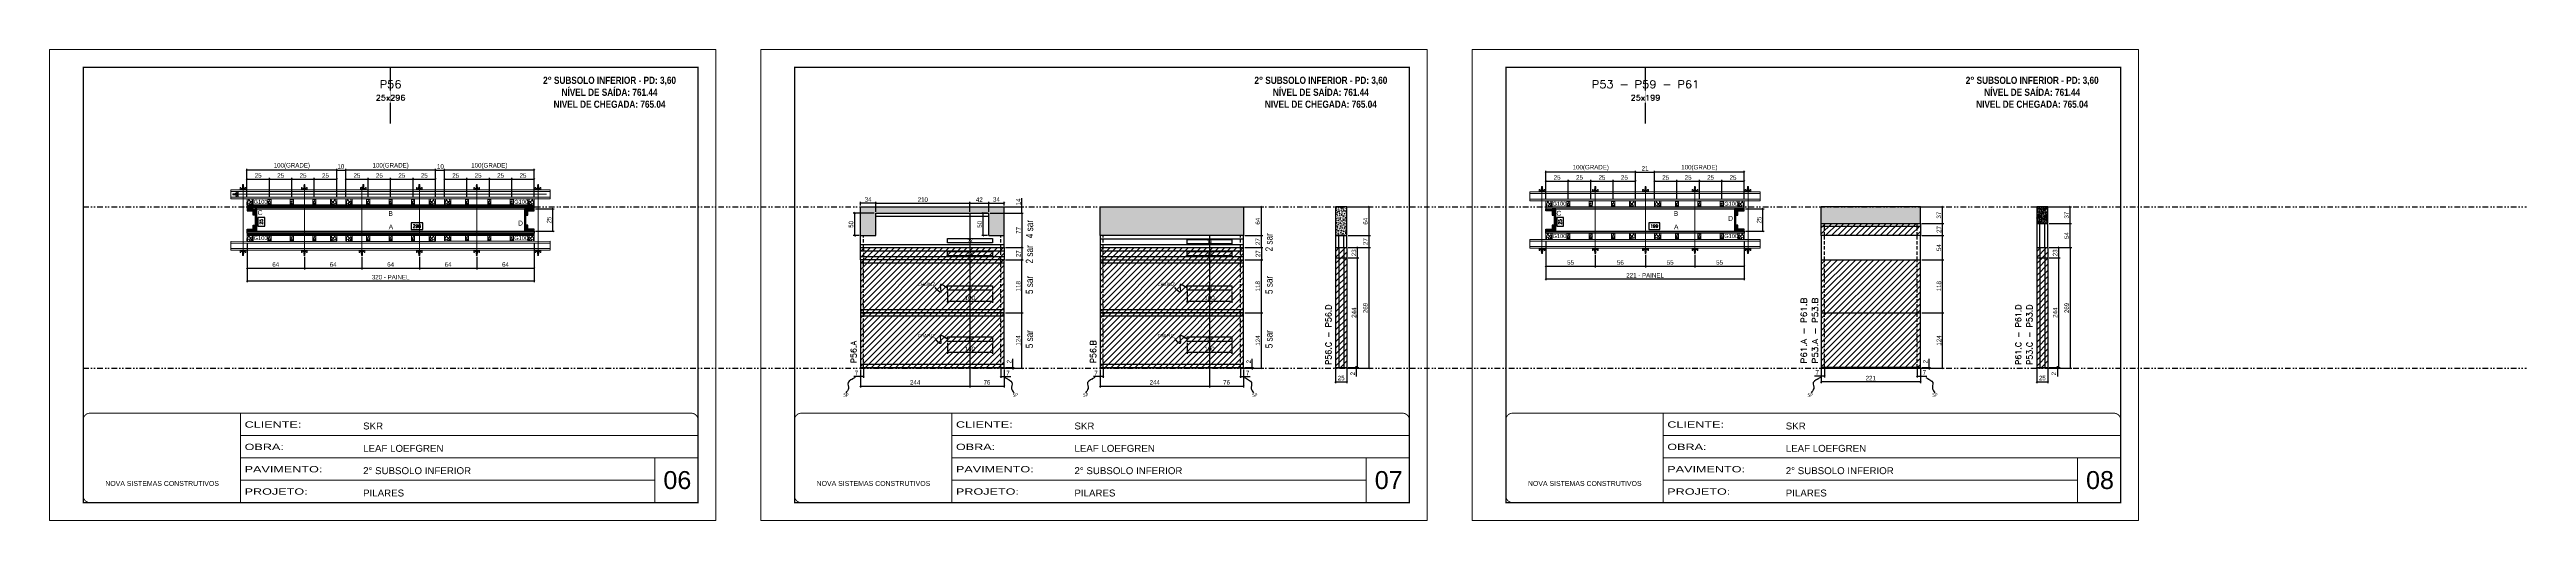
# Model space of a CAD drawing. Extents: x 13513 to 27878, y -21631 to 6985.
# Drawn here: x 16012 to 21531, y 4786 to 5836 of the extents above; entities that cross this region are included whole.
import ezdxf
from ezdxf.enums import TextEntityAlignment as Align

# ---------------------------------------------------------------- set-up
doc = ezdxf.new("R2010")
doc.units = 0
for name, pattern in [('CONTINUO', [0]), ('DASHED', [0.75, 0.5, -0.25]), ('DIVIDE2', [0.625, 0.25, -0.125, 0, -0.125, 0, -0.125]), ('HIDDEN', [0.375, 0.25, -0.125])]:
    doc.linetypes.add(name, pattern=pattern)
for name, color, linetype, lineweight in [('CARIMBO', 255, 'Continuous', 9), ('Folhas', 255, 'Continuous', 9), ('Hachura', 251, 'Continuous', 9), ('Madeira', 126, 'Continuous', 18), ('Perfil Metálico', 224, 'Continuous', 18), ('SARRAFO DE PRESSAO', 251, 'DASHED', 9), ('Texto Seção', 7, 'Continuous', 15)]:
    doc.layers.add(name, color=color, linetype=linetype, lineweight=lineweight)
for name, color, linetype in [('CHAPA', 1, 'Continuous'), ('COTA', 241, 'Continuous'), ('NOMENCLATURA', 7, 'Continuous'), ('Nível', 160, 'Continuous'), ('Painéis', 200, 'Continuous'), ('Romaneio', 10, 'Continuous'), ('SARR_2.2x10', 60, 'Continuous'), ('SARR_2.2x7', 40, 'Continuous'), ('SARRAFO', 251, 'Continuous'), ('Sarrafo de Pressão', 42, 'HIDDEN'), ('texto', 7, 'Continuous'), ('Texto de Titulo', 7, 'Continuous'), ('Texto Qtd Sarr', 242, 'Continuous'), ('TEXTO_GERAL', 7, 'Continuous')]:
    doc.layers.add(name, color=color, linetype=linetype)
doc.styles.add('ARIAL', font='arial.ttf')
doc.styles.add('ARIAL_NARROW', font='ARIALN.TTF', dxfattribs={"height": 0.2})
doc.styles.add('COTA TECNICA', font='techl___.ttf', dxfattribs={"height": 10})
doc.styles.add('COTA TECNICA 2X', font='techl___.ttf', dxfattribs={"height": 10})
doc.styles.add('COTA TECNICA-50', font='techl___.ttf', dxfattribs={"height": 10})
doc.styles.add('REGUA-120', font='ROMANS.shx', dxfattribs={"height": 15})
doc.styles.add('ROMANC', font='techb___.ttf', dxfattribs={"height": 2.5})
doc.styles.add('ROMANS', font='romans.shx')
doc.styles.add('SANSSERIF', font='sas_____.pfb')
doc.styles.get("Standard").update_dxf_attribs({"font": 'arial.ttf'})
doc.styles.add('Tecnologia', font='')
doc.styles.get('Tecnologia').set_extended_font_data('Forgotten Futurist')
doc.dimstyles.new('COTA PAINEL-50', dxfattribs={"dimtxt": 10, "dimasz": 3, "dimexe": 3, "dimexo": 3, "dimgap": 3, "dimtad": 1, "dimdec": 1, "dimzin": 12, "dimdsep": 46, "dimtxsty": 'COTA TECNICA-50', "dimblk1": 'OBLIQUE', "dimblk2": 'OBLIQUE', "dimsah": 1, "dimcen": 0.9, "dimclrd": 4, "dimclre": 4, "dimclrt": 240, "dimadec": 1, "dimazin": 3, "dimtfac": 1, "dimtdec": 1, "dimtmove": 0, "dimatfit": 3, "dimfxl": 1, "dimtolj": 1, "dimtzin": 12, "dimarcsym": 0})
doc.dimstyles.new('PAINEL', dxfattribs={"dimtxt": 10, "dimasz": 3, "dimexe": 3, "dimexo": 3, "dimgap": 3, "dimtad": 1, "dimdec": 1, "dimzin": 12, "dimdsep": 46, "dimtxsty": 'COTA TECNICA', "dimblk1": 'OBLIQUE', "dimblk2": 'OBLIQUE', "dimsah": 1, "dimcen": 0.9, "dimclrd": 4, "dimclre": 4, "dimclrt": 240, "dimadec": 1, "dimazin": 3, "dimtfac": 1, "dimtdec": 1, "dimtmove": 0, "dimatfit": 3, "dimfxl": 1, "dimtolj": 1, "dimtzin": 12, "dimarcsym": 0})
doc.dimstyles.new('SECAO PILAR', dxfattribs={"dimtxt": 10, "dimasz": 3, "dimexe": 3, "dimexo": 3, "dimgap": 3, "dimtad": 1, "dimdec": 1, "dimlfac": 0.5, "dimzin": 12, "dimdsep": 46, "dimtxsty": 'COTA TECNICA 2X', "dimblk1": 'OBLIQUE', "dimblk2": 'OBLIQUE', "dimsah": 1, "dimcen": 0.9, "dimclrd": 256, "dimclre": 256, "dimclrt": 256, "dimadec": 1, "dimazin": 3, "dimtfac": 1, "dimtdec": 1, "dimtmove": 0, "dimatfit": 3, "dimfxl": 1, "dimtolj": 1, "dimtzin": 12, "dimarcsym": 0})
doc.dimstyles.new('SECÇÃO 2', dxfattribs={"dimtxt": 7, "dimasz": 6, "dimexe": 0.18, "dimexo": 2, "dimgap": -4, "dimtad": 3, "dimdec": 1, "dimlfac": 0.5, "dimzin": 12, "dimdsep": 46, "dimtxsty": 'ROMANS', "dimblk": 'ARCHTICK', "dimcen": 0.09, "dimse1": 1, "dimse2": 1, "dimsd1": 1, "dimsd2": 1, "dimclrd": 180, "dimclre": 5, "dimclrt": 1, "dimadec": 0, "dimazin": 3, "dimtfac": 1, "dimtdec": 1, "dimtofl": 0, "dimtmove": 0, "dimatfit": 3, "dimldrblk": 'ARCHTICK', "dimfxl": 1, "dimtolj": 1, "dimtzin": 0, "dimarcsym": 0})
doc.dimstyles.get("Standard").update_dxf_attribs({"dimtxt": 0.18, "dimasz": 0.18, "dimexe": 0.18, "dimexo": 0.0625, "dimgap": 0.09, "dimtad": 0, "dimtih": 1, "dimtoh": 1, "dimdec": 4, "dimzin": 0, "dimdsep": 46, "dimtxsty": 'Standard', "dimcen": 0.09, "dimadec": 0, "dimazin": 0, "dimtfac": 1, "dimtdec": 4, "dimtofl": 0, "dimtmove": 0, "dimatfit": 3, "dimfxl": 1, "dimtolj": 1, "dimtzin": 0, "dimarcsym": 0})
pattern_1 = [(315, (39969.3754, -4058.0517), (1.12253202, 1.12253202), [])]
pattern_2 = [(315, (39969.3754, -4022.0517), (1.12253202, 1.12253202), [])]

# ---------------------------------------------------------------- blocks, each defined once
blk = doc.blocks.new('9999999999')
at = {"color": 30, "linetype": 'CONTINUO'}
for p, q in [((98564.6, 34230.2), (98564.6, 34429.4)), ((98564.6, 34379.6), (99584, 34379.6)), ((98564.6, 34329.8), (99488, 34329.8)), ((99584, 34329.8), (99488, 34329.8)), ((99488, 34329.8), (99488, 34230.2)), ((98564.6, 34280), (99488, 34280))]:
    blk.add_line(p, q, dxfattribs=at)
at = {"color": 30, "linetype": 'CONTINUO', "const_width": 2}
blk.add_lwpolyline([(99584, 34230.2), (99584, 34414.4, 0.414214), (99569, 34429.4), (98229, 34429.4, 0.414214), (98214, 34414.4), (98214, 34245.2, 0.414214), (98229, 34230.2), (99584, 34230.2)], format="xyb", dxfattribs=at)
at = {"layer": 'Folhas'}
blk.add_lwpolyline([(98139, 34190.2), (99624, 34190.2), (99624, 35240.2), (98139, 35240.2)], close=True, dxfattribs=at)
at = {"layer": 'Folhas', "color": 30, "const_width": 3}
blk.add_lwpolyline([(98214, 34230.2), (99584, 34230.2), (99584, 35200.2), (98214, 35200.2)], close=True, dxfattribs=at)
at = {"color": 7, "linetype": 'Continuous', "ltscale": 5, "style": 'ARIAL'}
for s, height, p in [('SKR', 15.48, (98837.7, 34393.1)), ('LEAF LOEFGREN', 15.483, (98837.7, 34343.3)), ('NOVA SISTEMAS CONSTRUTIVOS', 11.059, (98263.2, 34267.2)), ('2° SUBSOLO INFERIOR', 15.483, (98837.7, 34293.5)), ('PILARES', 15.48, (98837.7, 34243.7))]:
    blk.add_text(s, height=height, dxfattribs=at).set_placement(p)
at = {"layer": 'Folhas', "color": 7, "style": 'Tecnologia', "width": 1.5}
for s, p in [('CLIENTE:', (98573.7, 34397.2)), ('OBRA:', (98573.7, 34347.3)), ('PAVIMENTO:', (98573.7, 34297.5)), ('PROJETO:', (98573.7, 34247.7))]:
    blk.add_text(s, height=14, dxfattribs=at).set_placement(p)
blk = doc.blocks.new('*D33')
at = {"layer": 'COTA', "color": 180, "lineweight": -2, "transparency": 16777216}
for p, q in [((16491.4, 5461.6), (16476.4, 5461.6)), ((16476.4, 5461.6), (16476.4, 5442.3)), ((16476.4, 5442.3), (16491.4, 5442.3)), ((16491.4, 5442.3), (16491.4, 5461.6))]:
    blk.add_line(p, q, dxfattribs=at)
at = {"layer": 'Defpoints', "color": 0, "transparency": 16777216}
for p in [(16491.3, 5480.9), (16491.3, 5430.9), (16495.4, 5430.9)]:
    blk.add_point(p, dxfattribs=at)
at = {"layer": 'COTA', "color": 1, "transparency": 16777216, "insert": (16483.9, 5452), "char_height": 7, "attachment_point": 5, "rotation": 90, "style": 'ROMANS'}
blk.add_mtext('\\A1;25', dxfattribs=at)
blk = doc.blocks.new('_ArchTick')
at = {"color": 0, "linetype": 'ByBlock', "const_width": 0.15}
blk.add_lwpolyline([(-0.5, -0.5), (0.5, 0.5)], dxfattribs=at)
blk = doc.blocks.new('*D34')
at = {"layer": 'COTA', "color": 180, "lineweight": -2, "transparency": 16777216}
for p, q in [((16843.5, 5449.9), (16817.5, 5449.9)), ((16817.5, 5449.9), (16817.5, 5434.9)), ((16817.5, 5434.9), (16843.5, 5434.9)), ((16843.5, 5434.9), (16843.5, 5449.9))]:
    blk.add_line(p, q, dxfattribs=at)
at = {"layer": 'Defpoints', "color": 0, "transparency": 16777216}
for p in [(16474, 5430.9), (17070, 5430.9), (17070, 5430.9)]:
    blk.add_point(p, dxfattribs=at)
at = {"layer": 'COTA', "color": 1, "transparency": 16777216, "insert": (16830.5, 5442.4), "char_height": 7, "attachment_point": 5, "style": 'ROMANS'}
blk.add_mtext('\\A1;298', dxfattribs=at)
blk = doc.blocks.new('_Oblique')
at = {"color": 0, "linetype": 'ByBlock', "lineweight": -2}
blk.add_line((-0.5, -0.5), (0.5, 0.5), dxfattribs=at)
blk = doc.blocks.new('*D35')
at = {"layer": 'COTA', "lineweight": -2, "transparency": 16777216}
for p, q in [((16452, 5405.5), (16452, 5317.3)), ((17092, 5405.5), (17092, 5317.3)), ((16452, 5320.3), (17092, 5320.3))]:
    blk.add_line(p, q, dxfattribs=at)
at = {"layer": 'Defpoints', "color": 0, "transparency": 16777216}
for p in [(16452, 5408.5), (17092, 5408.5), (17092, 5320.3)]:
    blk.add_point(p, dxfattribs=at)
at = {"layer": 'COTA', "lineweight": -2, "transparency": 16777216, "xscale": 3, "yscale": 3, "zscale": 3, "rotation": 180}
blk.add_blockref('_Oblique', (16452, 5320.3), dxfattribs=at)
at = {"layer": 'COTA', "lineweight": -2, "transparency": 16777216, "xscale": 3, "yscale": 3, "zscale": 3}
blk.add_blockref('_Oblique', (17092, 5320.3), dxfattribs=at)
at = {"layer": 'COTA', "transparency": 16777216, "insert": (16772, 5328.6), "char_height": 10, "attachment_point": 5, "style": 'COTA TECNICA 2X'}
blk.add_mtext('\\A1;320 - PAINEL', dxfattribs=at)
blk = doc.blocks.new('*D36')
at = {"layer": 'COTA', "lineweight": -2, "transparency": 16777216}
for p, q in [((16452, 5405.5), (16452, 5345.8)), ((16580, 5373.7), (16580, 5345.8)), ((16452, 5348.8), (16580, 5348.8))]:
    blk.add_line(p, q, dxfattribs=at)
at = {"layer": 'Defpoints', "color": 0, "transparency": 16777216}
for p in [(16452, 5408.5), (16580, 5376.7), (16580, 5348.8)]:
    blk.add_point(p, dxfattribs=at)
at = {"layer": 'COTA', "lineweight": -2, "transparency": 16777216, "xscale": 3, "yscale": 3, "zscale": 3, "rotation": 180}
blk.add_blockref('_Oblique', (16452, 5348.8), dxfattribs=at)
at = {"layer": 'COTA', "lineweight": -2, "transparency": 16777216, "xscale": 3, "yscale": 3, "zscale": 3}
blk.add_blockref('_Oblique', (16580, 5348.8), dxfattribs=at)
at = {"layer": 'COTA', "transparency": 16777216, "insert": (16516, 5356.9), "char_height": 10, "attachment_point": 5, "style": 'COTA TECNICA 2X'}
blk.add_mtext('\\A1;64', dxfattribs=at)
blk = doc.blocks.new('*D37')
at = {"layer": 'COTA', "lineweight": -2, "transparency": 16777216}
for p, q in [((16964, 5373.7), (16964, 5345.8)), ((17092, 5405.5), (17092, 5345.8)), ((16964, 5348.8), (17092, 5348.8))]:
    blk.add_line(p, q, dxfattribs=at)
at = {"layer": 'Defpoints', "color": 0, "transparency": 16777216}
for p in [(16964, 5376.7), (17092, 5408.5), (17092, 5348.8)]:
    blk.add_point(p, dxfattribs=at)
at = {"layer": 'COTA', "lineweight": -2, "transparency": 16777216, "xscale": 3, "yscale": 3, "zscale": 3, "rotation": 180}
blk.add_blockref('_Oblique', (16964, 5348.8), dxfattribs=at)
at = {"layer": 'COTA', "lineweight": -2, "transparency": 16777216, "xscale": 3, "yscale": 3, "zscale": 3}
blk.add_blockref('_Oblique', (17092, 5348.8), dxfattribs=at)
at = {"layer": 'COTA', "transparency": 16777216, "insert": (17028, 5356.9), "char_height": 10, "attachment_point": 5, "style": 'COTA TECNICA 2X'}
blk.add_mtext('\\A1;64', dxfattribs=at)
blk = doc.blocks.new('titulo1')
at = {"layer": 'Defpoints', "color": 252, "linetype": 'HIDDEN', "ltscale": 2}
blk.add_line((0, 0), (0, 125), dxfattribs=at)
at = {"layer": 'Defpoints', "style": 'ROMANS', "oblique": 15}
blk.add_attdef('FOLHA', text='', height=10, dxfattribs=at).set_placement((0, 15.6), align=Align.MIDDLE_CENTER)
at = {"layer": 'Texto Qtd Sarr', "color": 3, "style": 'ROMANS', "oblique": 15}
for tag, height, p in [('TITULO', 17, (0, 71.4)), ('SEÇÃO', 12, (0, 41.5))]:
    blk.add_attdef(tag, text='', height=height, dxfattribs=at).set_placement(p, align=Align.MIDDLE_CENTER)
blk = doc.blocks.new('C')
at = {"layer": 'Hachura', "color": 0}
for p, q in [((0, 3.2), (0, -3.2)), ((0.4, 3.2), (0, 3.2)), ((0.5, 3.2), (0, 3.2)), ((0.5, 3), (0, 3)), ((0.5, 2.9), (0, 2.9)), ((0, 2.7), (0, -1.2)), ((0.5, 2.6), (0, 2.6)), ((0.5, 2.2), (0, 2.2)), ((0.5, 1.5), (0, 1.5)), ((0.4, 0.5), (0.2, 0.5)), ((0.4, -3.2), (0.4, 3.2)), ((0.4, 3.2), (2.6, 3.2)), ((1.7, 1), (0.4, 1)), ((1.5, 0.1), (0.4, 0.1)), ((1.4, 1.9), (1.4, 1)), ((2.6, 2.4), (1.5, 2.1)), ((1.7, -1), (1.7, 1)), ((1.7, 1), (1.7, 0.8)), ((1.7, 1), (1.7, 0.8)), ((1.7, 0.8), (3.4, 0.8)), ((3.4, 0.4), (1.7, 0.4)), ((2.6, 3.2), (2.6, 2.4)), ((3.3, 0.8), (3.3, -0.8)), ((3.4, 0.8), (3.4, -0.8)), ((3.7, 0.4), (3.4, 0.4)), ((3.8, -0.5), (3.4, 0.4)), ((3.4, 0.1), (3.7, -0.6)), ((3.7, 0.5), (4.3, -0.6)), ((3.7, 0.4), (4.2, -0.5)), ((4.4, -0.6), (3.8, 0.5)), ((4.2, 0.4), (3.9, 0.4)), ((4.4, -0.5), (3.9, 0.4)), ((4.2, 0.4), (4.3, 0.4)), ((4.3, 0.5), (4.8, -0.6)), ((4.3, 0.4), (4.7, -0.5)), ((5, -0.6), (4.4, 0.5)), ((4.5, 0.4), (4.8, 0.4)), ((5, -0.5), (4.5, 0.4)), ((4.8, 0.4), (5.3, -0.5)), ((4.9, 0.5), (5.4, -0.6)), ((5.5, -0.6), (5, 0.5)), ((5.6, -0.5), (5.1, 0.4)), ((5.4, 0.4), (5.1, 0.4)), ((5.6, -0.5), (5.1, 0.4)), ((5.4, 0.4), (5.7, -0.2)), ((5.5, 0.5), (5.7, -0.1)), ((5.7, 0.2), (5.6, 0.5)), ((5.7, 0.3), (5.7, 0.4)), ((5.7, 0.4), (5.7, 0.4)), ((5.7, 0.4), (5.9, 0.3)), ((5.7, 0.4), (5.7, -0.5)), ((5.9, -0.4), (5.9, 0.3)), ((0.4, 0), (0, 0)), ((0.5, -1.5), (0, -1.5)), ((0.5, -2.2), (0, -2.2)), ((0.5, -2.6), (0, -2.6)), ((0.5, -2.9), (0, -2.9)), ((0.5, -3), (0, -3)), ((0, -3.2), (2.6, -3.2)), ((0.5, -3.2), (0, -3.2)), ((0.1, -0.5), (0.3, -0.5)), ((0.3, -0.5), (0.4, -0.5)), ((0.4, 0), (0.4, -1)), ((0.4, -0.2), (1.5, -0.2)), ((0.4, -0.6), (0.4, -0.3)), ((0.4, -3.2), (0.4, -0.6)), ((0.4, -1), (1.7, -1)), ((1.4, -1.9), (1.4, -1)), ((2.6, -2.4), (1.5, -2.1)), ((3.4, -0.3), (1.7, -0.3)), ((3.4, -0.8), (1.7, -0.8)), ((2.6, -3.2), (2.6, -2.4)), ((3.4, -0.1), (3.6, -0.5)), ((3.4, -0.5), (3.6, -0.5)), ((3.8, -0.5), (4.2, -0.5)), ((4.4, -0.5), (4.7, -0.5)), ((4.6, -0.5), (4.7, -0.5)), ((5, -0.5), (5.3, -0.5)), ((5.6, -0.5), (5.7, -0.5)), ((5.7, -0.5), (5.9, -0.4)), ((5.7, -0.5), (5.7, -0.5))]:
    blk.add_line(p, q, dxfattribs=at)
for centre, radius, start, end in [((1.5, 1.9), 0.161, 104.7436, 180), ((1.4, 0), 0.129, 272.695, 87.305), ((3.8, 0.4), 0.143, 25.5688, 154.4312), ((4.4, 0.4), 0.143, 25.5688, 154.4312), ((5, 0.4), 0.143, 25.5688, 154.4312), ((5.5, 0.4), 0.143, 25.5688, 154.4312), ((0.2, -0.4), 0.174, 221.744, 317.8592), ((1.5, -1.9), 0.161, 180, 255.2564), ((3.7, -0.4), 0.174, 222.1408, 318.256), ((4.3, -0.4), 0.174, 222.1408, 318.256), ((4.9, -0.4), 0.174, 222.1408, 318.256), ((5.4, -0.4), 0.174, 222.1408, 318.256), ((5.6, -0.4), 0.174, 317.8592, 318.256)]:
    blk.add_arc(centre, radius, start, end, dxfattribs=at)
blk = doc.blocks.new('*D55')
at = {"layer": 'COTA', "lineweight": -2, "transparency": 16777216}
for p, q in [((17095, 5480.9), (17136.3, 5480.9)), ((17133.3, 5430.9), (17133.3, 5480.9)), ((17095, 5430.9), (17136.3, 5430.9))]:
    blk.add_line(p, q, dxfattribs=at)
at = {"layer": 'Defpoints', "color": 0, "transparency": 16777216}
for p in [(17092, 5480.9), (17133.3, 5480.9), (17092, 5430.9)]:
    blk.add_point(p, dxfattribs=at)
at = {"layer": 'COTA', "lineweight": -2, "transparency": 16777216, "xscale": 3, "yscale": 3, "zscale": 3}
for p, rotation in [((17133.3, 5480.9), 90), ((17133.3, 5430.9), 270)]:
    blk.add_blockref('_Oblique', p, dxfattribs=dict(at, rotation=rotation))
at = {"layer": 'COTA', "transparency": 16777216, "insert": (17125.2, 5455.9), "char_height": 10, "attachment_point": 5, "rotation": 90, "style": 'COTA TECNICA 2X'}
blk.add_mtext('\\A1;25', dxfattribs=at)
blk = doc.blocks.new('*D56')
at = {"layer": 'COTA', "lineweight": -2, "transparency": 16777216}
for p, q in [((16580, 5373.7), (16580, 5345.8)), ((16708, 5373.7), (16708, 5345.8)), ((16580, 5348.8), (16708, 5348.8))]:
    blk.add_line(p, q, dxfattribs=at)
at = {"layer": 'Defpoints', "color": 0, "transparency": 16777216}
for p in [(16580, 5376.7), (16708, 5376.7), (16708, 5348.8)]:
    blk.add_point(p, dxfattribs=at)
at = {"layer": 'COTA', "lineweight": -2, "transparency": 16777216, "xscale": 3, "yscale": 3, "zscale": 3, "rotation": 180}
blk.add_blockref('_Oblique', (16580, 5348.8), dxfattribs=at)
at = {"layer": 'COTA', "lineweight": -2, "transparency": 16777216, "xscale": 3, "yscale": 3, "zscale": 3}
blk.add_blockref('_Oblique', (16708, 5348.8), dxfattribs=at)
at = {"layer": 'COTA', "transparency": 16777216, "insert": (16644, 5356.9), "char_height": 10, "attachment_point": 5, "style": 'COTA TECNICA 2X'}
blk.add_mtext('\\A1;64', dxfattribs=at)
blk = doc.blocks.new('PONTALETE')
at = {"layer": 'Madeira'}
for q in [(2.7, 7), (7, 5.8), (7, 1.7)]:
    blk.add_line((0, 0), q, dxfattribs=at)
blk.add_lwpolyline([(0, 0), (7, 0), (7, 7), (0, 7)], close=True, dxfattribs=at)
for centre, radius, start, end in [((2, 0.1), 6.23, 37.2818, 109.0913), ((1.1, 0.9), 3.19, 343.603, 109.9847), ((-0.2, -0.8), 3.09, 14.6322, 86.0383)]:
    blk.add_arc(centre, radius, start, end, dxfattribs=at)
blk = doc.blocks.new('MEIO PONTALETE')
at = {"layer": 'Madeira'}
for q in [(2.7, 7), (3.5, 2.9), (3.5, 0.9)]:
    blk.add_line((0, 0), q, dxfattribs=at)
blk.add_lwpolyline([(0, 0), (3.5, 0), (3.5, 7), (0, 7)], close=True, dxfattribs=at)
for centre, radius, start, end in [((2, 0.1), 6.23, 76.4499, 109.0913), ((1.1, 0.9), 3.19, 40.9063, 109.9847), ((-0.2, -0.8), 3.09, 14.6322, 86.0383)]:
    blk.add_arc(centre, radius, start, end, dxfattribs=at)
blk = doc.blocks.new('*D38')
at = {"layer": 'COTA', "lineweight": -2, "transparency": 16777216}
for p, q in [((16451.9, 5506.2), (16451.9, 5550.2)), ((16451.9, 5547.2), (16501.9, 5547.2)), ((16501.9, 5506.2), (16501.9, 5550.2))]:
    blk.add_line(p, q, dxfattribs=at)
at = {"layer": 'Defpoints', "color": 0, "transparency": 16777216}
for p in [(16501.9, 5547.2), (16451.9, 5503.2), (16501.9, 5503.2)]:
    blk.add_point(p, dxfattribs=at)
at = {"layer": 'COTA', "lineweight": -2, "transparency": 16777216, "xscale": 3, "yscale": 3, "zscale": 3, "rotation": 180}
blk.add_blockref('_Oblique', (16451.9, 5547.2), dxfattribs=at)
at = {"layer": 'COTA', "lineweight": -2, "transparency": 16777216, "xscale": 3, "yscale": 3, "zscale": 3}
blk.add_blockref('_Oblique', (16501.9, 5547.2), dxfattribs=at)
at = {"layer": 'COTA', "transparency": 16777216, "insert": (16476.9, 5555.3), "char_height": 10, "attachment_point": 5, "style": 'COTA TECNICA 2X'}
blk.add_mtext('\\A1;25', dxfattribs=at)
blk = doc.blocks.new('*D39')
at = {"layer": 'COTA', "lineweight": -2, "transparency": 16777216}
for p, q in [((16451.9, 5506.2), (16451.9, 5570.4)), ((16651.9, 5567.4), (16451.9, 5567.4)), ((16651.9, 5506.2), (16651.9, 5570.4))]:
    blk.add_line(p, q, dxfattribs=at)
at = {"layer": 'Defpoints', "color": 0, "transparency": 16777216}
for p in [(16451.9, 5567.4), (16451.9, 5503.2), (16651.9, 5503.2)]:
    blk.add_point(p, dxfattribs=at)
at = {"layer": 'COTA', "lineweight": -2, "transparency": 16777216, "xscale": 3, "yscale": 3, "zscale": 3, "rotation": 180}
blk.add_blockref('_Oblique', (16451.9, 5567.4), dxfattribs=at)
at = {"layer": 'COTA', "lineweight": -2, "transparency": 16777216, "xscale": 3, "yscale": 3, "zscale": 3}
blk.add_blockref('_Oblique', (16651.9, 5567.4), dxfattribs=at)
at = {"layer": 'COTA', "transparency": 16777216, "insert": (16551.9, 5576.6), "char_height": 10, "attachment_point": 5, "style": 'COTA TECNICA 2X'}
blk.add_mtext('\\A1;100(GRADE)', dxfattribs=at)
blk = doc.blocks.new('*D40')
at = {"layer": 'COTA', "lineweight": -2, "transparency": 16777216}
for p, q in [((16501.9, 5506.2), (16501.9, 5550.2)), ((16501.9, 5547.2), (16551.9, 5547.2)), ((16551.9, 5506.2), (16551.9, 5550.2))]:
    blk.add_line(p, q, dxfattribs=at)
at = {"layer": 'Defpoints', "color": 0, "transparency": 16777216}
for p in [(16551.9, 5547.2), (16501.9, 5503.2), (16551.9, 5503.2)]:
    blk.add_point(p, dxfattribs=at)
at = {"layer": 'COTA', "lineweight": -2, "transparency": 16777216, "xscale": 3, "yscale": 3, "zscale": 3, "rotation": 180}
blk.add_blockref('_Oblique', (16501.9, 5547.2), dxfattribs=at)
at = {"layer": 'COTA', "lineweight": -2, "transparency": 16777216, "xscale": 3, "yscale": 3, "zscale": 3}
blk.add_blockref('_Oblique', (16551.9, 5547.2), dxfattribs=at)
at = {"layer": 'COTA', "transparency": 16777216, "insert": (16526.9, 5555.3), "char_height": 10, "attachment_point": 5, "style": 'COTA TECNICA 2X'}
blk.add_mtext('\\A1;25', dxfattribs=at)
blk = doc.blocks.new('*D41')
at = {"layer": 'COTA', "lineweight": -2, "transparency": 16777216}
for p, q in [((16551.9, 5506.2), (16551.9, 5550.2)), ((16551.9, 5547.2), (16601.9, 5547.2)), ((16601.9, 5506.2), (16601.9, 5550.2))]:
    blk.add_line(p, q, dxfattribs=at)
at = {"layer": 'Defpoints', "color": 0, "transparency": 16777216}
for p in [(16601.9, 5547.2), (16551.9, 5503.2), (16601.9, 5503.2)]:
    blk.add_point(p, dxfattribs=at)
at = {"layer": 'COTA', "lineweight": -2, "transparency": 16777216, "xscale": 3, "yscale": 3, "zscale": 3, "rotation": 180}
blk.add_blockref('_Oblique', (16551.9, 5547.2), dxfattribs=at)
at = {"layer": 'COTA', "lineweight": -2, "transparency": 16777216, "xscale": 3, "yscale": 3, "zscale": 3}
blk.add_blockref('_Oblique', (16601.9, 5547.2), dxfattribs=at)
at = {"layer": 'COTA', "transparency": 16777216, "insert": (16576.9, 5555.3), "char_height": 10, "attachment_point": 5, "style": 'COTA TECNICA 2X'}
blk.add_mtext('\\A1;25', dxfattribs=at)
blk = doc.blocks.new('*D42')
at = {"layer": 'COTA', "lineweight": -2, "transparency": 16777216}
for p, q in [((16601.9, 5506.2), (16601.9, 5550.2)), ((16601.9, 5547.2), (16651.9, 5547.2)), ((16651.9, 5506.2), (16651.9, 5550.2))]:
    blk.add_line(p, q, dxfattribs=at)
at = {"layer": 'Defpoints', "color": 0, "transparency": 16777216}
for p in [(16651.9, 5547.2), (16601.9, 5503.2), (16651.9, 5503.2)]:
    blk.add_point(p, dxfattribs=at)
at = {"layer": 'COTA', "lineweight": -2, "transparency": 16777216, "xscale": 3, "yscale": 3, "zscale": 3, "rotation": 180}
blk.add_blockref('_Oblique', (16601.9, 5547.2), dxfattribs=at)
at = {"layer": 'COTA', "lineweight": -2, "transparency": 16777216, "xscale": 3, "yscale": 3, "zscale": 3}
blk.add_blockref('_Oblique', (16651.9, 5547.2), dxfattribs=at)
at = {"layer": 'COTA', "transparency": 16777216, "insert": (16626.9, 5555.3), "char_height": 10, "attachment_point": 5, "style": 'COTA TECNICA 2X'}
blk.add_mtext('\\A1;25', dxfattribs=at)
blk = doc.blocks.new('*D43')
at = {"layer": 'COTA', "lineweight": -2, "transparency": 16777216}
for p, q in [((16651.9, 5506.2), (16651.9, 5570.4)), ((16651.9, 5567.4), (16672, 5567.4)), ((16672, 5506.3), (16672, 5570.4))]:
    blk.add_line(p, q, dxfattribs=at)
at = {"layer": 'Defpoints', "color": 0, "transparency": 16777216}
for p in [(16672, 5567.4), (16651.9, 5503.2), (16672, 5503.3)]:
    blk.add_point(p, dxfattribs=at)
at = {"layer": 'COTA', "lineweight": -2, "transparency": 16777216, "xscale": 3, "yscale": 3, "zscale": 3, "rotation": 180}
blk.add_blockref('_Oblique', (16651.9, 5567.4), dxfattribs=at)
at = {"layer": 'COTA', "lineweight": -2, "transparency": 16777216, "xscale": 3, "yscale": 3, "zscale": 3}
blk.add_blockref('_Oblique', (16672, 5567.4), dxfattribs=at)
at = {"layer": 'COTA', "transparency": 16777216, "insert": (16661, 5575.5), "char_height": 10, "attachment_point": 5, "style": 'COTA TECNICA 2X'}
blk.add_mtext('\\A1;10', dxfattribs=at)
blk = doc.blocks.new('*D44')
at = {"layer": 'COTA', "lineweight": -2, "transparency": 16777216}
for p, q in [((16672, 5506.3), (16672, 5550.2)), ((16672, 5547.2), (16722, 5547.2)), ((16722, 5506.3), (16722, 5550.2))]:
    blk.add_line(p, q, dxfattribs=at)
at = {"layer": 'Defpoints', "color": 0, "transparency": 16777216}
for p in [(16722, 5547.2), (16672, 5503.3), (16722, 5503.3)]:
    blk.add_point(p, dxfattribs=at)
at = {"layer": 'COTA', "lineweight": -2, "transparency": 16777216, "xscale": 3, "yscale": 3, "zscale": 3, "rotation": 180}
blk.add_blockref('_Oblique', (16672, 5547.2), dxfattribs=at)
at = {"layer": 'COTA', "lineweight": -2, "transparency": 16777216, "xscale": 3, "yscale": 3, "zscale": 3}
blk.add_blockref('_Oblique', (16722, 5547.2), dxfattribs=at)
at = {"layer": 'COTA', "transparency": 16777216, "insert": (16697, 5555.3), "char_height": 10, "attachment_point": 5, "style": 'COTA TECNICA 2X'}
blk.add_mtext('\\A1;25', dxfattribs=at)
blk = doc.blocks.new('*D45')
at = {"layer": 'COTA', "lineweight": -2, "transparency": 16777216}
for p, q in [((16672, 5506.3), (16672, 5570.4)), ((16872, 5567.4), (16672, 5567.4)), ((16872, 5506.2), (16872, 5570.4))]:
    blk.add_line(p, q, dxfattribs=at)
at = {"layer": 'Defpoints', "color": 0, "transparency": 16777216}
for p in [(16672, 5567.4), (16672, 5503.3), (16872, 5503.2)]:
    blk.add_point(p, dxfattribs=at)
at = {"layer": 'COTA', "lineweight": -2, "transparency": 16777216, "xscale": 3, "yscale": 3, "zscale": 3, "rotation": 180}
blk.add_blockref('_Oblique', (16672, 5567.4), dxfattribs=at)
at = {"layer": 'COTA', "lineweight": -2, "transparency": 16777216, "xscale": 3, "yscale": 3, "zscale": 3}
blk.add_blockref('_Oblique', (16872, 5567.4), dxfattribs=at)
at = {"layer": 'COTA', "transparency": 16777216, "insert": (16772, 5576.6), "char_height": 10, "attachment_point": 5, "style": 'COTA TECNICA 2X'}
blk.add_mtext('\\A1;100(GRADE)', dxfattribs=at)
blk = doc.blocks.new('*D46')
at = {"layer": 'COTA', "lineweight": -2, "transparency": 16777216}
for p, q in [((16722, 5506.3), (16722, 5550.2)), ((16722, 5547.2), (16772, 5547.2)), ((16772, 5506.3), (16772, 5550.2))]:
    blk.add_line(p, q, dxfattribs=at)
at = {"layer": 'Defpoints', "color": 0, "transparency": 16777216}
for p in [(16772, 5547.2), (16722, 5503.3), (16772, 5503.3)]:
    blk.add_point(p, dxfattribs=at)
at = {"layer": 'COTA', "lineweight": -2, "transparency": 16777216, "xscale": 3, "yscale": 3, "zscale": 3, "rotation": 180}
blk.add_blockref('_Oblique', (16722, 5547.2), dxfattribs=at)
at = {"layer": 'COTA', "lineweight": -2, "transparency": 16777216, "xscale": 3, "yscale": 3, "zscale": 3}
blk.add_blockref('_Oblique', (16772, 5547.2), dxfattribs=at)
at = {"layer": 'COTA', "transparency": 16777216, "insert": (16747, 5555.3), "char_height": 10, "attachment_point": 5, "style": 'COTA TECNICA 2X'}
blk.add_mtext('\\A1;25', dxfattribs=at)
blk = doc.blocks.new('*D47')
at = {"layer": 'COTA', "lineweight": -2, "transparency": 16777216}
for p, q in [((16772, 5506.3), (16772, 5550.2)), ((16772, 5547.2), (16822, 5547.2)), ((16822, 5506.3), (16822, 5550.2))]:
    blk.add_line(p, q, dxfattribs=at)
at = {"layer": 'Defpoints', "color": 0, "transparency": 16777216}
for p in [(16822, 5547.2), (16772, 5503.3), (16822, 5503.3)]:
    blk.add_point(p, dxfattribs=at)
at = {"layer": 'COTA', "lineweight": -2, "transparency": 16777216, "xscale": 3, "yscale": 3, "zscale": 3, "rotation": 180}
blk.add_blockref('_Oblique', (16772, 5547.2), dxfattribs=at)
at = {"layer": 'COTA', "lineweight": -2, "transparency": 16777216, "xscale": 3, "yscale": 3, "zscale": 3}
blk.add_blockref('_Oblique', (16822, 5547.2), dxfattribs=at)
at = {"layer": 'COTA', "transparency": 16777216, "insert": (16797, 5555.3), "char_height": 10, "attachment_point": 5, "style": 'COTA TECNICA 2X'}
blk.add_mtext('\\A1;25', dxfattribs=at)
blk = doc.blocks.new('*D48')
at = {"layer": 'COTA', "lineweight": -2, "transparency": 16777216}
for p, q in [((16822, 5506.3), (16822, 5550.2)), ((16822, 5547.2), (16872, 5547.2)), ((16872, 5506.3), (16872, 5550.2))]:
    blk.add_line(p, q, dxfattribs=at)
at = {"layer": 'Defpoints', "color": 0, "transparency": 16777216}
for p in [(16872, 5547.2), (16822, 5503.3), (16872, 5503.3)]:
    blk.add_point(p, dxfattribs=at)
at = {"layer": 'COTA', "lineweight": -2, "transparency": 16777216, "xscale": 3, "yscale": 3, "zscale": 3, "rotation": 180}
blk.add_blockref('_Oblique', (16822, 5547.2), dxfattribs=at)
at = {"layer": 'COTA', "lineweight": -2, "transparency": 16777216, "xscale": 3, "yscale": 3, "zscale": 3}
blk.add_blockref('_Oblique', (16872, 5547.2), dxfattribs=at)
at = {"layer": 'COTA', "transparency": 16777216, "insert": (16847, 5555.3), "char_height": 10, "attachment_point": 5, "style": 'COTA TECNICA 2X'}
blk.add_mtext('\\A1;25', dxfattribs=at)
blk = doc.blocks.new('*D49')
at = {"layer": 'COTA', "lineweight": -2, "transparency": 16777216}
for p, q in [((16872, 5506.2), (16872, 5570.4)), ((16872, 5567.4), (16892, 5567.4)), ((16892, 5506.3), (16892, 5570.4))]:
    blk.add_line(p, q, dxfattribs=at)
at = {"layer": 'Defpoints', "color": 0, "transparency": 16777216}
for p in [(16892, 5567.4), (16872, 5503.2), (16892, 5503.3)]:
    blk.add_point(p, dxfattribs=at)
at = {"layer": 'COTA', "lineweight": -2, "transparency": 16777216, "xscale": 3, "yscale": 3, "zscale": 3, "rotation": 180}
blk.add_blockref('_Oblique', (16872, 5567.4), dxfattribs=at)
at = {"layer": 'COTA', "lineweight": -2, "transparency": 16777216, "xscale": 3, "yscale": 3, "zscale": 3}
blk.add_blockref('_Oblique', (16892, 5567.4), dxfattribs=at)
at = {"layer": 'COTA', "transparency": 16777216, "insert": (16883, 5575.5), "char_height": 10, "attachment_point": 5, "style": 'COTA TECNICA 2X'}
blk.add_mtext('\\A1;10', dxfattribs=at)
blk = doc.blocks.new('*D50')
at = {"layer": 'COTA', "lineweight": -2, "transparency": 16777216}
for p, q in [((16892, 5506.3), (16892, 5550.2)), ((16892, 5547.2), (16942, 5547.2)), ((16942, 5506.3), (16942, 5550.2))]:
    blk.add_line(p, q, dxfattribs=at)
at = {"layer": 'Defpoints', "color": 0, "transparency": 16777216}
for p in [(16942, 5547.2), (16892, 5503.3), (16942, 5503.3)]:
    blk.add_point(p, dxfattribs=at)
at = {"layer": 'COTA', "lineweight": -2, "transparency": 16777216, "xscale": 3, "yscale": 3, "zscale": 3, "rotation": 180}
blk.add_blockref('_Oblique', (16892, 5547.2), dxfattribs=at)
at = {"layer": 'COTA', "lineweight": -2, "transparency": 16777216, "xscale": 3, "yscale": 3, "zscale": 3}
blk.add_blockref('_Oblique', (16942, 5547.2), dxfattribs=at)
at = {"layer": 'COTA', "transparency": 16777216, "insert": (16917, 5555.3), "char_height": 10, "attachment_point": 5, "style": 'COTA TECNICA 2X'}
blk.add_mtext('\\A1;25', dxfattribs=at)
blk = doc.blocks.new('*D51')
at = {"layer": 'COTA', "lineweight": -2, "transparency": 16777216}
for p, q in [((16892, 5506.3), (16892, 5570.4)), ((17092, 5567.4), (16892, 5567.4)), ((17092, 5506.3), (17092, 5570.4))]:
    blk.add_line(p, q, dxfattribs=at)
at = {"layer": 'Defpoints', "color": 0, "transparency": 16777216}
for p in [(16892, 5567.4), (16892, 5503.3), (17092, 5503.3)]:
    blk.add_point(p, dxfattribs=at)
at = {"layer": 'COTA', "lineweight": -2, "transparency": 16777216, "xscale": 3, "yscale": 3, "zscale": 3, "rotation": 180}
blk.add_blockref('_Oblique', (16892, 5567.4), dxfattribs=at)
at = {"layer": 'COTA', "lineweight": -2, "transparency": 16777216, "xscale": 3, "yscale": 3, "zscale": 3}
blk.add_blockref('_Oblique', (17092, 5567.4), dxfattribs=at)
at = {"layer": 'COTA', "transparency": 16777216, "insert": (16992, 5576.6), "char_height": 10, "attachment_point": 5, "style": 'COTA TECNICA 2X'}
blk.add_mtext('\\A1;100(GRADE)', dxfattribs=at)
blk = doc.blocks.new('*D52')
at = {"layer": 'COTA', "lineweight": -2, "transparency": 16777216}
for p, q in [((16942, 5506.3), (16942, 5550.2)), ((16942, 5547.2), (16992, 5547.2)), ((16992, 5506.3), (16992, 5550.2))]:
    blk.add_line(p, q, dxfattribs=at)
at = {"layer": 'Defpoints', "color": 0, "transparency": 16777216}
for p in [(16992, 5547.2), (16942, 5503.3), (16992, 5503.3)]:
    blk.add_point(p, dxfattribs=at)
at = {"layer": 'COTA', "lineweight": -2, "transparency": 16777216, "xscale": 3, "yscale": 3, "zscale": 3, "rotation": 180}
blk.add_blockref('_Oblique', (16942, 5547.2), dxfattribs=at)
at = {"layer": 'COTA', "lineweight": -2, "transparency": 16777216, "xscale": 3, "yscale": 3, "zscale": 3}
blk.add_blockref('_Oblique', (16992, 5547.2), dxfattribs=at)
at = {"layer": 'COTA', "transparency": 16777216, "insert": (16967, 5555.3), "char_height": 10, "attachment_point": 5, "style": 'COTA TECNICA 2X'}
blk.add_mtext('\\A1;25', dxfattribs=at)
blk = doc.blocks.new('*D53')
at = {"layer": 'COTA', "lineweight": -2, "transparency": 16777216}
for p, q in [((16992, 5506.3), (16992, 5550.2)), ((16992, 5547.2), (17042, 5547.2)), ((17042, 5506.3), (17042, 5550.2))]:
    blk.add_line(p, q, dxfattribs=at)
at = {"layer": 'Defpoints', "color": 0, "transparency": 16777216}
for p in [(17042, 5547.2), (16992, 5503.3), (17042, 5503.3)]:
    blk.add_point(p, dxfattribs=at)
at = {"layer": 'COTA', "lineweight": -2, "transparency": 16777216, "xscale": 3, "yscale": 3, "zscale": 3, "rotation": 180}
blk.add_blockref('_Oblique', (16992, 5547.2), dxfattribs=at)
at = {"layer": 'COTA', "lineweight": -2, "transparency": 16777216, "xscale": 3, "yscale": 3, "zscale": 3}
blk.add_blockref('_Oblique', (17042, 5547.2), dxfattribs=at)
at = {"layer": 'COTA', "transparency": 16777216, "insert": (17017, 5555.3), "char_height": 10, "attachment_point": 5, "style": 'COTA TECNICA 2X'}
blk.add_mtext('\\A1;25', dxfattribs=at)
blk = doc.blocks.new('*D54')
at = {"layer": 'COTA', "lineweight": -2, "transparency": 16777216}
for p, q in [((17042, 5506.3), (17042, 5550.2)), ((17042, 5547.2), (17092, 5547.2)), ((17092, 5506.3), (17092, 5550.2))]:
    blk.add_line(p, q, dxfattribs=at)
at = {"layer": 'Defpoints', "color": 0, "transparency": 16777216}
for p in [(17092, 5547.2), (17042, 5503.3), (17092, 5503.3)]:
    blk.add_point(p, dxfattribs=at)
at = {"layer": 'COTA', "lineweight": -2, "transparency": 16777216, "xscale": 3, "yscale": 3, "zscale": 3, "rotation": 180}
blk.add_blockref('_Oblique', (17042, 5547.2), dxfattribs=at)
at = {"layer": 'COTA', "lineweight": -2, "transparency": 16777216, "xscale": 3, "yscale": 3, "zscale": 3}
blk.add_blockref('_Oblique', (17092, 5547.2), dxfattribs=at)
at = {"layer": 'COTA', "transparency": 16777216, "insert": (17067, 5555.3), "char_height": 10, "attachment_point": 5, "style": 'COTA TECNICA 2X'}
blk.add_mtext('\\A1;25', dxfattribs=at)
blk = doc.blocks.new('*D57')
at = {"layer": 'COTA', "lineweight": -2, "transparency": 16777216}
for p, q in [((16708, 5373.7), (16708, 5345.8)), ((16836, 5373.7), (16836, 5345.8)), ((16708, 5348.8), (16836, 5348.8))]:
    blk.add_line(p, q, dxfattribs=at)
at = {"layer": 'Defpoints', "color": 0, "transparency": 16777216}
for p in [(16708, 5376.7), (16836, 5376.7), (16836, 5348.8)]:
    blk.add_point(p, dxfattribs=at)
at = {"layer": 'COTA', "lineweight": -2, "transparency": 16777216, "xscale": 3, "yscale": 3, "zscale": 3, "rotation": 180}
blk.add_blockref('_Oblique', (16708, 5348.8), dxfattribs=at)
at = {"layer": 'COTA', "lineweight": -2, "transparency": 16777216, "xscale": 3, "yscale": 3, "zscale": 3}
blk.add_blockref('_Oblique', (16836, 5348.8), dxfattribs=at)
at = {"layer": 'COTA', "transparency": 16777216, "insert": (16772, 5356.9), "char_height": 10, "attachment_point": 5, "style": 'COTA TECNICA 2X'}
blk.add_mtext('\\A1;64', dxfattribs=at)
blk = doc.blocks.new('*D58')
at = {"layer": 'COTA', "lineweight": -2, "transparency": 16777216}
for p, q in [((16836, 5373.7), (16836, 5345.8)), ((16964, 5373.7), (16964, 5345.8)), ((16836, 5348.8), (16964, 5348.8))]:
    blk.add_line(p, q, dxfattribs=at)
at = {"layer": 'Defpoints', "color": 0, "transparency": 16777216}
for p in [(16836, 5376.7), (16964, 5376.7), (16964, 5348.8)]:
    blk.add_point(p, dxfattribs=at)
at = {"layer": 'COTA', "lineweight": -2, "transparency": 16777216, "xscale": 3, "yscale": 3, "zscale": 3, "rotation": 180}
blk.add_blockref('_Oblique', (16836, 5348.8), dxfattribs=at)
at = {"layer": 'COTA', "lineweight": -2, "transparency": 16777216, "xscale": 3, "yscale": 3, "zscale": 3}
blk.add_blockref('_Oblique', (16964, 5348.8), dxfattribs=at)
at = {"layer": 'COTA', "transparency": 16777216, "insert": (16900, 5356.9), "char_height": 10, "attachment_point": 5, "style": 'COTA TECNICA 2X'}
blk.add_mtext('\\A1;64', dxfattribs=at)
blk = doc.blocks.new('*D59')
at = {"layer": 'COTA', "color": 4, "lineweight": -2, "transparency": 16777216}
for p, q in [((17818.8, 5106.9), (17804.1, 5106.9)), ((17818.8, 5122.4), (17818.8, 5103.9)), ((17825.8, 5106.9), (17818.8, 5106.9)), ((17825.8, 5124.4), (17825.8, 5103.9))]:
    blk.add_line(p, q, dxfattribs=at)
at = {"layer": 'Defpoints', "color": 0, "transparency": 16777216}
for p in [(17818.8, 5125.4), (17818.8, 5106.9), (17825.8, 5127.4)]:
    blk.add_point(p, dxfattribs=at)
at = {"layer": 'COTA', "color": 4, "lineweight": -2, "transparency": 16777216, "xscale": 3, "yscale": 3, "zscale": 3, "rotation": 180}
blk.add_blockref('_Oblique', (17818.8, 5106.9), dxfattribs=at)
at = {"layer": 'COTA', "color": 4, "lineweight": -2, "transparency": 16777216, "xscale": 3, "yscale": 3, "zscale": 3}
blk.add_blockref('_Oblique', (17825.8, 5106.9), dxfattribs=at)
at = {"layer": 'COTA', "color": 240, "transparency": 16777216, "insert": (17810, 5115), "char_height": 10, "attachment_point": 5, "style": 'COTA TECNICA-50'}
blk.add_mtext('\\A1;7', dxfattribs=at)
blk = doc.blocks.new('*D60')
at = {"layer": 'COTA', "color": 4, "lineweight": -2, "transparency": 16777216}
for p, q in [((18131.8, 5124.4), (18131.8, 5103.9)), ((18131.8, 5106.9), (18138.8, 5106.9)), ((18138.8, 5122.4), (18138.8, 5103.9)), ((18138.8, 5106.9), (18153.6, 5106.9))]:
    blk.add_line(p, q, dxfattribs=at)
at = {"layer": 'Defpoints', "color": 0, "transparency": 16777216}
for p in [(18131.8, 5127.4), (18138.8, 5125.4), (18138.8, 5106.9)]:
    blk.add_point(p, dxfattribs=at)
at = {"layer": 'COTA', "color": 4, "lineweight": -2, "transparency": 16777216, "xscale": 3, "yscale": 3, "zscale": 3, "rotation": 180}
blk.add_blockref('_Oblique', (18131.8, 5106.9), dxfattribs=at)
at = {"layer": 'COTA', "color": 4, "lineweight": -2, "transparency": 16777216, "xscale": 3, "yscale": 3, "zscale": 3}
blk.add_blockref('_Oblique', (18138.8, 5106.9), dxfattribs=at)
at = {"layer": 'COTA', "color": 240, "transparency": 16777216, "insert": (18147.7, 5115), "char_height": 10, "attachment_point": 5, "style": 'COTA TECNICA-50'}
blk.add_mtext('\\A1;7', dxfattribs=at)
blk = doc.blocks.new('*D61')
at = {"layer": 'Defpoints', "color": 0, "linetype": 'ByBlock', "transparency": 16777216}
for p in [(18138.8, 5249.4), (18178.5, 5249.4), (18138.8, 5125.4)]:
    blk.add_point(p, dxfattribs=at)
at = {"layer": 'Romaneio', "color": 4, "linetype": 'ByBlock', "lineweight": -2, "transparency": 16777216}
for p, q in [((18141.8, 5249.4), (18181.5, 5249.4)), ((18178.5, 5125.4), (18178.5, 5249.4)), ((18141.8, 5125.4), (18181.5, 5125.4))]:
    blk.add_line(p, q, dxfattribs=at)
at = {"layer": 'Romaneio', "color": 4, "linetype": 'ByBlock', "lineweight": -2, "transparency": 16777216, "xscale": 3, "yscale": 3, "zscale": 3}
for p, rotation in [((18178.5, 5249.4), 90), ((18178.5, 5125.4), 270)]:
    blk.add_blockref('_Oblique', p, dxfattribs=dict(at, rotation=rotation))
at = {"layer": 'Romaneio', "color": 240, "linetype": 'ByBlock', "transparency": 16777216, "insert": (18170.4, 5187.4), "char_height": 10, "attachment_point": 5, "rotation": 90, "style": 'COTA TECNICA'}
blk.add_mtext('\\A1;124', dxfattribs=at)
blk = doc.blocks.new('*D62')
at = {"layer": 'Defpoints', "color": 0, "linetype": 'ByBlock', "transparency": 16777216}
for p in [(18138.8, 5249.4), (18178.5, 5249.4), (18138.8, 5125.4)]:
    blk.add_point(p, dxfattribs=at)
at = {"layer": 'Romaneio', "color": 4, "linetype": 'ByBlock', "lineweight": -2, "transparency": 16777216}
for p, q in [((18141.8, 5249.4), (18181.5, 5249.4)), ((18178.5, 5125.4), (18178.5, 5249.4)), ((18141.8, 5125.4), (18181.5, 5125.4))]:
    blk.add_line(p, q, dxfattribs=at)
at = {"layer": 'Romaneio', "color": 4, "linetype": 'ByBlock', "lineweight": -2, "transparency": 16777216, "xscale": 3, "yscale": 3, "zscale": 3}
for p, rotation in [((18178.5, 5249.4), 90), ((18178.5, 5125.4), 270)]:
    blk.add_blockref('_Oblique', p, dxfattribs=dict(at, rotation=rotation))
at = {"layer": 'Romaneio', "color": 240, "linetype": 'ByBlock', "transparency": 16777216, "insert": (18170.4, 5187.4), "char_height": 10, "attachment_point": 5, "rotation": 90, "style": 'COTA TECNICA'}
blk.add_mtext('\\A1;124', dxfattribs=at)
blk = doc.blocks.new('*D63')
at = {"layer": 'COTA', "color": 4, "lineweight": -2, "transparency": 16777216}
for p, q in [((18141.8, 5367.4), (18181.5, 5367.4)), ((18178.5, 5249.4), (18178.5, 5367.4)), ((18141.8, 5249.4), (18181.5, 5249.4))]:
    blk.add_line(p, q, dxfattribs=at)
at = {"layer": 'Defpoints', "color": 0, "transparency": 16777216}
for p in [(18138.8, 5367.4), (18178.5, 5367.4), (18138.8, 5249.4)]:
    blk.add_point(p, dxfattribs=at)
at = {"layer": 'COTA', "color": 4, "lineweight": -2, "transparency": 16777216, "xscale": 3, "yscale": 3, "zscale": 3}
for p, rotation in [((18178.5, 5367.4), 90), ((18178.5, 5249.4), 270)]:
    blk.add_blockref('_Oblique', p, dxfattribs=dict(at, rotation=rotation))
at = {"layer": 'COTA', "color": 240, "transparency": 16777216, "insert": (18170.4, 5308.4), "char_height": 10, "attachment_point": 5, "rotation": 90, "style": 'COTA TECNICA-50'}
blk.add_mtext('\\A1;118', dxfattribs=at)
blk = doc.blocks.new('*D64')
at = {"layer": 'COTA', "color": 4, "lineweight": -2, "transparency": 16777216}
for p, q in [((18158.1, 5127.4), (18158.1, 5146.2)), ((18141.8, 5127.4), (18161.1, 5127.4)), ((18141.8, 5125.4), (18161.1, 5125.4)), ((18158.1, 5125.4), (18158.1, 5127.4)), ((18158.1, 5125.4), (18158.1, 5122.4))]:
    blk.add_line(p, q, dxfattribs=at)
at = {"layer": 'Defpoints', "color": 0, "transparency": 16777216}
for p in [(18138.8, 5127.4), (18138.8, 5125.4), (18158.1, 5125.4)]:
    blk.add_point(p, dxfattribs=at)
at = {"layer": 'COTA', "color": 4, "lineweight": -2, "transparency": 16777216, "xscale": 3, "yscale": 3, "zscale": 3}
for p, rotation in [((18158.1, 5127.4), 270), ((18158.1, 5125.4), 90)]:
    blk.add_blockref('_Oblique', p, dxfattribs=dict(at, rotation=rotation))
at = {"layer": 'COTA', "color": 240, "transparency": 16777216, "insert": (18150.1, 5140.2), "char_height": 10, "attachment_point": 5, "rotation": 90, "style": 'COTA TECNICA-50'}
blk.add_mtext('\\A1;2', dxfattribs=at)
blk = doc.blocks.new('*D65')
at = {"layer": 'COTA', "color": 4, "lineweight": -2, "transparency": 16777216}
for p, q in [((17818.8, 5122.4), (17818.8, 5082.9)), ((17818.8, 5085.9), (18062.8, 5085.9)), ((18062.8, 5124.4), (18062.8, 5082.9))]:
    blk.add_line(p, q, dxfattribs=at)
at = {"layer": 'Defpoints', "color": 0, "transparency": 16777216}
for p in [(17818.8, 5125.4), (18062.8, 5127.4), (18062.8, 5085.9)]:
    blk.add_point(p, dxfattribs=at)
at = {"layer": 'COTA', "color": 4, "lineweight": -2, "transparency": 16777216, "xscale": 3, "yscale": 3, "zscale": 3, "rotation": 180}
blk.add_blockref('_Oblique', (17818.8, 5085.9), dxfattribs=at)
at = {"layer": 'COTA', "color": 4, "lineweight": -2, "transparency": 16777216, "xscale": 3, "yscale": 3, "zscale": 3}
blk.add_blockref('_Oblique', (18062.8, 5085.9), dxfattribs=at)
at = {"layer": 'COTA', "color": 240, "transparency": 16777216, "insert": (17940.8, 5094), "char_height": 10, "attachment_point": 5, "style": 'COTA TECNICA-50'}
blk.add_mtext('\\A1;244', dxfattribs=at)
blk = doc.blocks.new('*D66')
at = {"layer": 'COTA', "color": 4, "lineweight": -2, "transparency": 16777216}
for p, q in [((18062.8, 5124.4), (18062.8, 5082.9)), ((18062.8, 5085.9), (18138.8, 5085.9)), ((18138.8, 5122.4), (18138.8, 5082.9))]:
    blk.add_line(p, q, dxfattribs=at)
at = {"layer": 'Defpoints', "color": 0, "transparency": 16777216}
for p in [(18062.8, 5127.4), (18138.8, 5125.4), (18138.8, 5085.9)]:
    blk.add_point(p, dxfattribs=at)
at = {"layer": 'COTA', "color": 4, "lineweight": -2, "transparency": 16777216, "xscale": 3, "yscale": 3, "zscale": 3, "rotation": 180}
blk.add_blockref('_Oblique', (18062.8, 5085.9), dxfattribs=at)
at = {"layer": 'COTA', "color": 4, "lineweight": -2, "transparency": 16777216, "xscale": 3, "yscale": 3, "zscale": 3}
blk.add_blockref('_Oblique', (18138.8, 5085.9), dxfattribs=at)
at = {"layer": 'COTA', "color": 240, "transparency": 16777216, "insert": (18100.8, 5094), "char_height": 10, "attachment_point": 5, "style": 'COTA TECNICA-50'}
blk.add_mtext('\\A1;76', dxfattribs=at)
blk = doc.blocks.new('*D67')
at = {"layer": 'COTA', "color": 4, "linetype": 'ByBlock', "lineweight": -2, "transparency": 16777216}
for p, q in [((18012.8, 5182.3), (18012.8, 5157.4)), ((18112.8, 5160.4), (18012.8, 5160.4)), ((18112.8, 5182.3), (18112.8, 5157.4))]:
    blk.add_line(p, q, dxfattribs=at)
at = {"layer": 'Defpoints', "color": 0, "linetype": 'ByBlock', "transparency": 16777216}
for p in [(18012.8, 5185.3), (18012.8, 5160.4), (18112.8, 5185.3)]:
    blk.add_point(p, dxfattribs=at)
at = {"layer": 'COTA', "color": 4, "linetype": 'ByBlock', "lineweight": -2, "transparency": 16777216, "xscale": 3, "yscale": 3, "zscale": 3, "rotation": 180}
blk.add_blockref('_Oblique', (18012.8, 5160.4), dxfattribs=at)
at = {"layer": 'COTA', "color": 4, "linetype": 'ByBlock', "lineweight": -2, "transparency": 16777216, "xscale": 3, "yscale": 3, "zscale": 3}
blk.add_blockref('_Oblique', (18112.8, 5160.4), dxfattribs=at)
at = {"layer": 'COTA', "color": 240, "linetype": 'ByBlock', "transparency": 16777216, "insert": (18062.8, 5168.5), "char_height": 10, "attachment_point": 5, "style": 'COTA TECNICA'}
blk.add_mtext('\\A1;100', dxfattribs=at)
blk = doc.blocks.new('*D68')
at = {"layer": 'COTA', "color": 4, "linetype": 'ByBlock', "lineweight": -2, "transparency": 16777216}
for p, q in [((18012.8, 5296.4), (18012.8, 5271.4)), ((18112.8, 5274.4), (18012.8, 5274.4)), ((18112.8, 5296.4), (18112.8, 5271.4))]:
    blk.add_line(p, q, dxfattribs=at)
at = {"layer": 'Defpoints', "color": 0, "linetype": 'ByBlock', "transparency": 16777216}
for p in [(18012.8, 5299.4), (18112.8, 5299.4), (18012.8, 5274.4)]:
    blk.add_point(p, dxfattribs=at)
at = {"layer": 'COTA', "color": 4, "linetype": 'ByBlock', "lineweight": -2, "transparency": 16777216, "xscale": 3, "yscale": 3, "zscale": 3, "rotation": 180}
blk.add_blockref('_Oblique', (18012.8, 5274.4), dxfattribs=at)
at = {"layer": 'COTA', "color": 4, "linetype": 'ByBlock', "lineweight": -2, "transparency": 16777216, "xscale": 3, "yscale": 3, "zscale": 3}
blk.add_blockref('_Oblique', (18112.8, 5274.4), dxfattribs=at)
at = {"layer": 'COTA', "color": 240, "linetype": 'ByBlock', "transparency": 16777216, "insert": (18062.8, 5282.5), "char_height": 10, "attachment_point": 5, "style": 'COTA TECNICA'}
blk.add_mtext('\\A1;100', dxfattribs=at)
blk = doc.blocks.new('*D69')
at = {"layer": 'COTA', "color": 4, "lineweight": -2, "transparency": 16777216}
for p, q in [((18141.8, 5394.4), (18181.8, 5394.4)), ((18141.8, 5367.4), (18181.8, 5367.4)), ((18178.8, 5394.4), (18178.8, 5367.4))]:
    blk.add_line(p, q, dxfattribs=at)
at = {"layer": 'Defpoints', "color": 0, "transparency": 16777216}
for p in [(18138.8, 5394.4), (18138.8, 5367.4), (18178.8, 5367.4)]:
    blk.add_point(p, dxfattribs=at)
at = {"layer": 'COTA', "color": 4, "lineweight": -2, "transparency": 16777216, "xscale": 3, "yscale": 3, "zscale": 3}
for p, rotation in [((18178.8, 5394.4), 90), ((18178.8, 5367.4), 270)]:
    blk.add_blockref('_Oblique', p, dxfattribs=dict(at, rotation=rotation))
at = {"layer": 'COTA', "color": 240, "transparency": 16777216, "insert": (18170.7, 5380.9), "char_height": 10, "attachment_point": 5, "rotation": 90, "style": 'COTA TECNICA'}
blk.add_mtext('\\A1;27', dxfattribs=at)
blk = doc.blocks.new('*D70')
at = {"layer": 'COTA', "color": 4, "lineweight": -2, "transparency": 16777216}
for p, q in [((18877.6, 5124.4), (18877.6, 5092.5)), ((18877.6, 5095.5), (18902.6, 5095.5)), ((18902.6, 5124.4), (18902.6, 5092.5))]:
    blk.add_line(p, q, dxfattribs=at)
at = {"layer": 'Defpoints', "color": 0, "transparency": 16777216}
for p in [(18877.6, 5127.4), (18902.6, 5127.4), (18902.6, 5095.5)]:
    blk.add_point(p, dxfattribs=at)
at = {"layer": 'COTA', "color": 4, "lineweight": -2, "transparency": 16777216, "xscale": 3, "yscale": 3, "zscale": 3, "rotation": 180}
blk.add_blockref('_Oblique', (18877.6, 5095.5), dxfattribs=at)
at = {"layer": 'COTA', "color": 4, "lineweight": -2, "transparency": 16777216, "xscale": 3, "yscale": 3, "zscale": 3}
blk.add_blockref('_Oblique', (18902.6, 5095.5), dxfattribs=at)
at = {"layer": 'COTA', "color": 240, "transparency": 16777216, "insert": (18890.1, 5103.7), "char_height": 10, "attachment_point": 5, "style": 'COTA TECNICA'}
blk.add_mtext('\\A1;25', dxfattribs=at)
blk = doc.blocks.new('*D71')
at = {"layer": 'COTA', "color": 4, "lineweight": -2, "transparency": 16777216}
for p, q in [((18905.6, 5127.4), (18926.8, 5127.4)), ((18905.6, 5125.4), (18926.8, 5125.4)), ((18923.8, 5127.4), (18923.8, 5130.4)), ((18923.8, 5127.4), (18923.8, 5125.4)), ((18923.8, 5125.4), (18923.8, 5107.3))]:
    blk.add_line(p, q, dxfattribs=at)
at = {"layer": 'Defpoints', "color": 0, "transparency": 16777216}
for p in [(18902.6, 5127.4), (18902.6, 5125.4), (18923.8, 5127.4)]:
    blk.add_point(p, dxfattribs=at)
at = {"layer": 'COTA', "color": 4, "lineweight": -2, "transparency": 16777216, "xscale": 3, "yscale": 3, "zscale": 3}
for p, rotation in [((18923.8, 5127.4), 270), ((18923.8, 5125.4), 90)]:
    blk.add_blockref('_Oblique', p, dxfattribs=dict(at, rotation=rotation))
at = {"layer": 'COTA', "color": 240, "transparency": 16777216, "insert": (18915.8, 5113.4), "char_height": 10, "attachment_point": 5, "rotation": 90, "style": 'COTA TECNICA-50'}
blk.add_mtext('\\A1;2', dxfattribs=at)
blk = doc.blocks.new('*D72')
at = {"layer": 'COTA', "color": 4, "lineweight": -2, "transparency": 16777216}
for p, q in [((18905.3, 5394.4), (18955.3, 5394.4)), ((18952.3, 5125.4), (18952.3, 5394.4)), ((18905.6, 5125.4), (18955.3, 5125.4))]:
    blk.add_line(p, q, dxfattribs=at)
at = {"layer": 'Defpoints', "color": 0, "transparency": 16777216}
for p in [(18902.3, 5394.4), (18952.3, 5394.4), (18902.6, 5125.4)]:
    blk.add_point(p, dxfattribs=at)
at = {"layer": 'COTA', "color": 4, "lineweight": -2, "transparency": 16777216, "xscale": 3, "yscale": 3, "zscale": 3}
for p, rotation in [((18952.3, 5394.4), 90), ((18952.3, 5125.4), 270)]:
    blk.add_blockref('_Oblique', p, dxfattribs=dict(at, rotation=rotation))
at = {"layer": 'COTA', "color": 240, "transparency": 16777216, "insert": (18944.2, 5259.9), "char_height": 10, "attachment_point": 5, "rotation": 90, "style": 'COTA TECNICA-50'}
blk.add_mtext('\\A1;269', dxfattribs=at)
blk = doc.blocks.new('*D73')
at = {"layer": 'COTA', "color": 4, "lineweight": -2, "transparency": 16777216}
for p, q in [((18905.3, 5371.4), (18929.6, 5371.4)), ((18926.6, 5127.4), (18926.6, 5371.4)), ((18905.6, 5127.4), (18929.6, 5127.4))]:
    blk.add_line(p, q, dxfattribs=at)
at = {"layer": 'Defpoints', "color": 0, "transparency": 16777216}
for p in [(18902.3, 5371.4), (18926.6, 5371.4), (18902.6, 5127.4)]:
    blk.add_point(p, dxfattribs=at)
at = {"layer": 'COTA', "color": 4, "lineweight": -2, "transparency": 16777216, "xscale": 3, "yscale": 3, "zscale": 3}
for p, rotation in [((18926.6, 5371.4), 90), ((18926.6, 5127.4), 270)]:
    blk.add_blockref('_Oblique', p, dxfattribs=dict(at, rotation=rotation))
at = {"layer": 'COTA', "color": 240, "transparency": 16777216, "insert": (18918.5, 5249.4), "char_height": 10, "attachment_point": 5, "rotation": 90, "style": 'COTA TECNICA'}
blk.add_mtext('\\A1;244', dxfattribs=at)
blk = doc.blocks.new('*D74')
at = {"layer": 'COTA', "color": 4, "lineweight": -2, "transparency": 16777216}
for p, q in [((18905.3, 5394.4), (18929.6, 5394.4)), ((18905.3, 5371.4), (18929.6, 5371.4)), ((18926.6, 5371.4), (18926.6, 5394.4))]:
    blk.add_line(p, q, dxfattribs=at)
at = {"layer": 'Defpoints', "color": 0, "transparency": 16777216}
for p in [(18902.3, 5394.4), (18902.3, 5371.4), (18926.6, 5394.4)]:
    blk.add_point(p, dxfattribs=at)
at = {"layer": 'COTA', "color": 4, "lineweight": -2, "transparency": 16777216, "xscale": 3, "yscale": 3, "zscale": 3}
for p, rotation in [((18926.6, 5394.4), 90), ((18926.6, 5371.4), 270)]:
    blk.add_blockref('_Oblique', p, dxfattribs=dict(at, rotation=rotation))
at = {"layer": 'COTA', "color": 240, "transparency": 16777216, "insert": (18918.4, 5382.9), "char_height": 10, "attachment_point": 5, "rotation": 90, "style": 'COTA TECNICA'}
blk.add_mtext('\\A1;23', dxfattribs=at)
blk = doc.blocks.new('*D1018')
at = {"layer": 'COTA', "color": 4, "lineweight": -2, "transparency": 16777216}
for p, q in [((18352.7, 5106.9), (18338, 5106.9)), ((18352.7, 5122.4), (18352.7, 5103.9)), ((18359.7, 5106.9), (18352.7, 5106.9)), ((18359.7, 5124.4), (18359.7, 5103.9))]:
    blk.add_line(p, q, dxfattribs=at)
at = {"layer": 'Defpoints', "color": 0, "transparency": 16777216}
for p in [(18352.7, 5125.4), (18352.7, 5106.9), (18359.7, 5127.4)]:
    blk.add_point(p, dxfattribs=at)
at = {"layer": 'COTA', "color": 4, "lineweight": -2, "transparency": 16777216, "xscale": 3, "yscale": 3, "zscale": 3, "rotation": 180}
blk.add_blockref('_Oblique', (18352.7, 5106.9), dxfattribs=at)
at = {"layer": 'COTA', "color": 4, "lineweight": -2, "transparency": 16777216, "xscale": 3, "yscale": 3, "zscale": 3}
blk.add_blockref('_Oblique', (18359.7, 5106.9), dxfattribs=at)
at = {"layer": 'COTA', "color": 240, "transparency": 16777216, "insert": (18343.9, 5115), "char_height": 10, "attachment_point": 5, "style": 'COTA TECNICA-50'}
blk.add_mtext('\\A1;7', dxfattribs=at)
blk = doc.blocks.new('*D1019')
at = {"layer": 'COTA', "color": 4, "lineweight": -2, "transparency": 16777216}
for p, q in [((18665.7, 5124.4), (18665.7, 5103.9)), ((18665.7, 5106.9), (18672.7, 5106.9)), ((18672.7, 5122.4), (18672.7, 5103.9)), ((18672.7, 5106.9), (18687.5, 5106.9))]:
    blk.add_line(p, q, dxfattribs=at)
at = {"layer": 'Defpoints', "color": 0, "transparency": 16777216}
for p in [(18665.7, 5127.4), (18672.7, 5125.4), (18672.7, 5106.9)]:
    blk.add_point(p, dxfattribs=at)
at = {"layer": 'COTA', "color": 4, "lineweight": -2, "transparency": 16777216, "xscale": 3, "yscale": 3, "zscale": 3, "rotation": 180}
blk.add_blockref('_Oblique', (18665.7, 5106.9), dxfattribs=at)
at = {"layer": 'COTA', "color": 4, "lineweight": -2, "transparency": 16777216, "xscale": 3, "yscale": 3, "zscale": 3}
blk.add_blockref('_Oblique', (18672.7, 5106.9), dxfattribs=at)
at = {"layer": 'COTA', "color": 240, "transparency": 16777216, "insert": (18681.6, 5115), "char_height": 10, "attachment_point": 5, "style": 'COTA TECNICA-50'}
blk.add_mtext('\\A1;7', dxfattribs=at)
blk = doc.blocks.new('*D1020')
at = {"layer": 'Defpoints', "color": 0, "linetype": 'ByBlock', "transparency": 16777216}
for p in [(18672.7, 5249.4), (18712.4, 5249.4), (18672.7, 5125.4)]:
    blk.add_point(p, dxfattribs=at)
at = {"layer": 'Romaneio', "color": 4, "linetype": 'ByBlock', "lineweight": -2, "transparency": 16777216}
for p, q in [((18675.7, 5249.4), (18715.4, 5249.4)), ((18712.4, 5125.4), (18712.4, 5249.4)), ((18675.7, 5125.4), (18715.4, 5125.4))]:
    blk.add_line(p, q, dxfattribs=at)
at = {"layer": 'Romaneio', "color": 4, "linetype": 'ByBlock', "lineweight": -2, "transparency": 16777216, "xscale": 3, "yscale": 3, "zscale": 3}
for p, rotation in [((18712.4, 5249.4), 90), ((18712.4, 5125.4), 270)]:
    blk.add_blockref('_Oblique', p, dxfattribs=dict(at, rotation=rotation))
at = {"layer": 'Romaneio', "color": 240, "linetype": 'ByBlock', "transparency": 16777216, "insert": (18704.3, 5187.4), "char_height": 10, "attachment_point": 5, "rotation": 90, "style": 'COTA TECNICA'}
blk.add_mtext('\\A1;124', dxfattribs=at)
blk = doc.blocks.new('*D1021')
at = {"layer": 'Defpoints', "color": 0, "linetype": 'ByBlock', "transparency": 16777216}
for p in [(18672.7, 5249.4), (18712.4, 5249.4), (18672.7, 5125.4)]:
    blk.add_point(p, dxfattribs=at)
at = {"layer": 'Romaneio', "color": 4, "linetype": 'ByBlock', "lineweight": -2, "transparency": 16777216}
for p, q in [((18675.7, 5249.4), (18715.4, 5249.4)), ((18712.4, 5125.4), (18712.4, 5249.4)), ((18675.7, 5125.4), (18715.4, 5125.4))]:
    blk.add_line(p, q, dxfattribs=at)
at = {"layer": 'Romaneio', "color": 4, "linetype": 'ByBlock', "lineweight": -2, "transparency": 16777216, "xscale": 3, "yscale": 3, "zscale": 3}
for p, rotation in [((18712.4, 5249.4), 90), ((18712.4, 5125.4), 270)]:
    blk.add_blockref('_Oblique', p, dxfattribs=dict(at, rotation=rotation))
at = {"layer": 'Romaneio', "color": 240, "linetype": 'ByBlock', "transparency": 16777216, "insert": (18704.3, 5187.4), "char_height": 10, "attachment_point": 5, "rotation": 90, "style": 'COTA TECNICA'}
blk.add_mtext('\\A1;124', dxfattribs=at)
blk = doc.blocks.new('*D1016')
at = {"layer": 'COTA', "color": 4, "lineweight": -2, "transparency": 16777216}
for p, q in [((18675.7, 5367.4), (18715.4, 5367.4)), ((18712.4, 5249.4), (18712.4, 5367.4)), ((18675.7, 5249.4), (18715.4, 5249.4))]:
    blk.add_line(p, q, dxfattribs=at)
at = {"layer": 'Defpoints', "color": 0, "transparency": 16777216}
for p in [(18672.7, 5367.4), (18712.4, 5367.4), (18672.7, 5249.4)]:
    blk.add_point(p, dxfattribs=at)
at = {"layer": 'COTA', "color": 4, "lineweight": -2, "transparency": 16777216, "xscale": 3, "yscale": 3, "zscale": 3}
for p, rotation in [((18712.4, 5367.4), 90), ((18712.4, 5249.4), 270)]:
    blk.add_blockref('_Oblique', p, dxfattribs=dict(at, rotation=rotation))
at = {"layer": 'COTA', "color": 240, "transparency": 16777216, "insert": (18704.3, 5308.4), "char_height": 10, "attachment_point": 5, "rotation": 90, "style": 'COTA TECNICA-50'}
blk.add_mtext('\\A1;118', dxfattribs=at)
blk = doc.blocks.new('*D1017')
at = {"layer": 'COTA', "color": 4, "lineweight": -2, "transparency": 16777216}
for p, q in [((18692, 5127.4), (18692, 5146.2)), ((18675.7, 5127.4), (18695, 5127.4)), ((18675.7, 5125.4), (18695, 5125.4)), ((18692, 5125.4), (18692, 5127.4)), ((18692, 5125.4), (18692, 5122.4))]:
    blk.add_line(p, q, dxfattribs=at)
at = {"layer": 'Defpoints', "color": 0, "transparency": 16777216}
for p in [(18672.7, 5127.4), (18672.7, 5125.4), (18692, 5125.4)]:
    blk.add_point(p, dxfattribs=at)
at = {"layer": 'COTA', "color": 4, "lineweight": -2, "transparency": 16777216, "xscale": 3, "yscale": 3, "zscale": 3}
for p, rotation in [((18692, 5127.4), 270), ((18692, 5125.4), 90)]:
    blk.add_blockref('_Oblique', p, dxfattribs=dict(at, rotation=rotation))
at = {"layer": 'COTA', "color": 240, "transparency": 16777216, "insert": (18684, 5140.2), "char_height": 10, "attachment_point": 5, "rotation": 90, "style": 'COTA TECNICA-50'}
blk.add_mtext('\\A1;2', dxfattribs=at)
blk = doc.blocks.new('*D1023')
at = {"layer": 'COTA', "color": 4, "lineweight": -2, "transparency": 16777216}
for p, q in [((18352.7, 5122.4), (18352.7, 5082.9)), ((18352.7, 5085.9), (18596.7, 5085.9)), ((18596.7, 5124.4), (18596.7, 5082.9))]:
    blk.add_line(p, q, dxfattribs=at)
at = {"layer": 'Defpoints', "color": 0, "transparency": 16777216}
for p in [(18352.7, 5125.4), (18596.7, 5127.4), (18596.7, 5085.9)]:
    blk.add_point(p, dxfattribs=at)
at = {"layer": 'COTA', "color": 4, "lineweight": -2, "transparency": 16777216, "xscale": 3, "yscale": 3, "zscale": 3, "rotation": 180}
blk.add_blockref('_Oblique', (18352.7, 5085.9), dxfattribs=at)
at = {"layer": 'COTA', "color": 4, "lineweight": -2, "transparency": 16777216, "xscale": 3, "yscale": 3, "zscale": 3}
blk.add_blockref('_Oblique', (18596.7, 5085.9), dxfattribs=at)
at = {"layer": 'COTA', "color": 240, "transparency": 16777216, "insert": (18474.7, 5094), "char_height": 10, "attachment_point": 5, "style": 'COTA TECNICA-50'}
blk.add_mtext('\\A1;244', dxfattribs=at)
blk = doc.blocks.new('*D1024')
at = {"layer": 'COTA', "color": 4, "lineweight": -2, "transparency": 16777216}
for p, q in [((18596.7, 5124.4), (18596.7, 5082.9)), ((18596.7, 5085.9), (18672.7, 5085.9)), ((18672.7, 5122.4), (18672.7, 5082.9))]:
    blk.add_line(p, q, dxfattribs=at)
at = {"layer": 'Defpoints', "color": 0, "transparency": 16777216}
for p in [(18596.7, 5127.4), (18672.7, 5125.4), (18672.7, 5085.9)]:
    blk.add_point(p, dxfattribs=at)
at = {"layer": 'COTA', "color": 4, "lineweight": -2, "transparency": 16777216, "xscale": 3, "yscale": 3, "zscale": 3, "rotation": 180}
blk.add_blockref('_Oblique', (18596.7, 5085.9), dxfattribs=at)
at = {"layer": 'COTA', "color": 4, "lineweight": -2, "transparency": 16777216, "xscale": 3, "yscale": 3, "zscale": 3}
blk.add_blockref('_Oblique', (18672.7, 5085.9), dxfattribs=at)
at = {"layer": 'COTA', "color": 240, "transparency": 16777216, "insert": (18634.7, 5094), "char_height": 10, "attachment_point": 5, "style": 'COTA TECNICA-50'}
blk.add_mtext('\\A1;76', dxfattribs=at)
blk = doc.blocks.new('*D1025')
at = {"layer": 'COTA', "color": 4, "linetype": 'ByBlock', "lineweight": -2, "transparency": 16777216}
for p, q in [((18546.7, 5182.3), (18546.7, 5157.4)), ((18646.7, 5160.4), (18546.7, 5160.4)), ((18646.7, 5182.3), (18646.7, 5157.4))]:
    blk.add_line(p, q, dxfattribs=at)
at = {"layer": 'Defpoints', "color": 0, "linetype": 'ByBlock', "transparency": 16777216}
for p in [(18546.7, 5185.3), (18546.7, 5160.4), (18646.7, 5185.3)]:
    blk.add_point(p, dxfattribs=at)
at = {"layer": 'COTA', "color": 4, "linetype": 'ByBlock', "lineweight": -2, "transparency": 16777216, "xscale": 3, "yscale": 3, "zscale": 3, "rotation": 180}
blk.add_blockref('_Oblique', (18546.7, 5160.4), dxfattribs=at)
at = {"layer": 'COTA', "color": 4, "linetype": 'ByBlock', "lineweight": -2, "transparency": 16777216, "xscale": 3, "yscale": 3, "zscale": 3}
blk.add_blockref('_Oblique', (18646.7, 5160.4), dxfattribs=at)
at = {"layer": 'COTA', "color": 240, "linetype": 'ByBlock', "transparency": 16777216, "insert": (18596.7, 5168.5), "char_height": 10, "attachment_point": 5, "style": 'COTA TECNICA'}
blk.add_mtext('\\A1;100', dxfattribs=at)
blk = doc.blocks.new('*D1026')
at = {"layer": 'COTA', "color": 4, "linetype": 'ByBlock', "lineweight": -2, "transparency": 16777216}
for p, q in [((18546.7, 5296.4), (18546.7, 5271.4)), ((18646.7, 5274.4), (18546.7, 5274.4)), ((18646.7, 5296.4), (18646.7, 5271.4))]:
    blk.add_line(p, q, dxfattribs=at)
at = {"layer": 'Defpoints', "color": 0, "linetype": 'ByBlock', "transparency": 16777216}
for p in [(18546.7, 5299.4), (18646.7, 5299.4), (18546.7, 5274.4)]:
    blk.add_point(p, dxfattribs=at)
at = {"layer": 'COTA', "color": 4, "linetype": 'ByBlock', "lineweight": -2, "transparency": 16777216, "xscale": 3, "yscale": 3, "zscale": 3, "rotation": 180}
blk.add_blockref('_Oblique', (18546.7, 5274.4), dxfattribs=at)
at = {"layer": 'COTA', "color": 4, "linetype": 'ByBlock', "lineweight": -2, "transparency": 16777216, "xscale": 3, "yscale": 3, "zscale": 3}
blk.add_blockref('_Oblique', (18646.7, 5274.4), dxfattribs=at)
at = {"layer": 'COTA', "color": 240, "linetype": 'ByBlock', "transparency": 16777216, "insert": (18596.7, 5282.5), "char_height": 10, "attachment_point": 5, "style": 'COTA TECNICA'}
blk.add_mtext('\\A1;100', dxfattribs=at)
blk = doc.blocks.new('*D1022')
at = {"layer": 'COTA', "color": 4, "lineweight": -2, "transparency": 16777216}
for p, q in [((18675.7, 5394.4), (18715.7, 5394.4)), ((18675.7, 5367.4), (18715.7, 5367.4)), ((18712.7, 5394.4), (18712.7, 5367.4))]:
    blk.add_line(p, q, dxfattribs=at)
at = {"layer": 'Defpoints', "color": 0, "transparency": 16777216}
for p in [(18672.7, 5394.4), (18672.7, 5367.4), (18712.7, 5367.4)]:
    blk.add_point(p, dxfattribs=at)
at = {"layer": 'COTA', "color": 4, "lineweight": -2, "transparency": 16777216, "xscale": 3, "yscale": 3, "zscale": 3}
for p, rotation in [((18712.7, 5394.4), 90), ((18712.7, 5367.4), 270)]:
    blk.add_blockref('_Oblique', p, dxfattribs=dict(at, rotation=rotation))
at = {"layer": 'COTA', "color": 240, "transparency": 16777216, "insert": (18704.6, 5380.9), "char_height": 10, "attachment_point": 5, "rotation": 90, "style": 'COTA TECNICA'}
blk.add_mtext('\\A1;27', dxfattribs=at)
blk = doc.blocks.new('*D1027')
at = {"layer": 'COTA', "color": 4, "lineweight": -2, "transparency": 16777216}
for p, q in [((18675.7, 5421.4), (18715.4, 5421.4)), ((18712.4, 5394.4), (18712.4, 5421.4)), ((18675.7, 5394.4), (18715.4, 5394.4))]:
    blk.add_line(p, q, dxfattribs=at)
at = {"layer": 'Defpoints', "color": 0, "transparency": 16777216}
for p in [(18672.7, 5421.4), (18712.4, 5421.4), (18672.7, 5394.4)]:
    blk.add_point(p, dxfattribs=at)
at = {"layer": 'COTA', "color": 4, "lineweight": -2, "transparency": 16777216, "xscale": 3, "yscale": 3, "zscale": 3}
for p, rotation in [((18712.4, 5421.4), 90), ((18712.4, 5394.4), 270)]:
    blk.add_blockref('_Oblique', p, dxfattribs=dict(at, rotation=rotation))
at = {"layer": 'COTA', "color": 240, "transparency": 16777216, "insert": (18704.3, 5407.9), "char_height": 10, "attachment_point": 5, "rotation": 90, "style": 'COTA TECNICA'}
blk.add_mtext('\\A1;27', dxfattribs=at)
blk = doc.blocks.new('*D1028')
at = {"layer": 'COTA', "color": 4, "lineweight": -2, "transparency": 16777216}
for p, q in [((18675.7, 5485.4), (18715.4, 5485.4)), ((18712.4, 5421.4), (18712.4, 5485.4)), ((18675.7, 5421.4), (18715.4, 5421.4))]:
    blk.add_line(p, q, dxfattribs=at)
at = {"layer": 'Defpoints', "color": 0, "transparency": 16777216}
for p in [(18672.7, 5485.4), (18712.4, 5485.4), (18672.7, 5421.4)]:
    blk.add_point(p, dxfattribs=at)
at = {"layer": 'COTA', "color": 4, "lineweight": -2, "transparency": 16777216, "xscale": 3, "yscale": 3, "zscale": 3}
for p, rotation in [((18712.4, 5485.4), 90), ((18712.4, 5421.4), 270)]:
    blk.add_blockref('_Oblique', p, dxfattribs=dict(at, rotation=rotation))
at = {"layer": 'COTA', "color": 240, "transparency": 16777216, "insert": (18704.3, 5453.4), "char_height": 10, "attachment_point": 5, "rotation": 90, "style": 'COTA TECNICA'}
blk.add_mtext('\\A1;64', dxfattribs=at)
blk = doc.blocks.new('*D1029')
at = {"layer": 'COTA', "color": 4, "lineweight": -2, "transparency": 16777216}
for p, q in [((18107.8, 5471.4), (18181.8, 5471.4)), ((18178.8, 5471.4), (18178.8, 5394.4)), ((18141.8, 5394.4), (18181.8, 5394.4))]:
    blk.add_line(p, q, dxfattribs=at)
at = {"layer": 'Defpoints', "color": 0, "transparency": 16777216}
for p in [(18104.8, 5471.4), (18138.8, 5394.4), (18178.8, 5394.4)]:
    blk.add_point(p, dxfattribs=at)
at = {"layer": 'COTA', "color": 4, "lineweight": -2, "transparency": 16777216, "xscale": 3, "yscale": 3, "zscale": 3}
for p, rotation in [((18178.8, 5471.4), 90), ((18178.8, 5394.4), 270)]:
    blk.add_blockref('_Oblique', p, dxfattribs=dict(at, rotation=rotation))
at = {"layer": 'COTA', "color": 240, "transparency": 16777216, "insert": (18170.7, 5432.9), "char_height": 10, "attachment_point": 5, "rotation": 90, "style": 'COTA TECNICA'}
blk.add_mtext('\\A1;77', dxfattribs=at)
blk = doc.blocks.new('*D1030')
at = {"layer": 'COTA', "color": 4, "lineweight": -2, "transparency": 16777216}
for p, q in [((18107.8, 5471.4), (18181.8, 5471.4)), ((18141.8, 5485.4), (18181.8, 5485.4)), ((18178.8, 5485.4), (18178.8, 5504.6)), ((18178.8, 5471.4), (18178.8, 5485.4))]:
    blk.add_line(p, q, dxfattribs=at)
at = {"layer": 'Defpoints', "color": 0, "transparency": 16777216}
for p in [(18104.8, 5471.4), (18138.8, 5485.4), (18178.8, 5485.4)]:
    blk.add_point(p, dxfattribs=at)
at = {"layer": 'COTA', "color": 4, "lineweight": -2, "transparency": 16777216, "xscale": 3, "yscale": 3, "zscale": 3}
for p, rotation in [((18178.8, 5485.4), 90), ((18178.8, 5471.4), 270)]:
    blk.add_blockref('_Oblique', p, dxfattribs=dict(at, rotation=rotation))
at = {"layer": 'COTA', "color": 240, "transparency": 16777216, "insert": (18170.7, 5496.5), "char_height": 10, "attachment_point": 5, "rotation": 90, "style": 'COTA TECNICA'}
blk.add_mtext('\\A1;14', dxfattribs=at)
blk = doc.blocks.new('*D1031')
at = {"layer": 'COTA', "color": 4, "lineweight": -2, "transparency": 16777216}
for p, q in [((17818.8, 5488.4), (17818.8, 5496.4)), ((17852.8, 5493.4), (17818.8, 5493.4)), ((17852.8, 5474.4), (17852.8, 5496.4))]:
    blk.add_line(p, q, dxfattribs=at)
at = {"layer": 'Defpoints', "color": 0, "transparency": 16777216}
for p in [(17818.8, 5493.4), (17818.8, 5485.4), (17852.8, 5471.4)]:
    blk.add_point(p, dxfattribs=at)
at = {"layer": 'COTA', "color": 4, "lineweight": -2, "transparency": 16777216, "xscale": 3, "yscale": 3, "zscale": 3, "rotation": 180}
blk.add_blockref('_Oblique', (17818.8, 5493.4), dxfattribs=at)
at = {"layer": 'COTA', "color": 4, "lineweight": -2, "transparency": 16777216, "xscale": 3, "yscale": 3, "zscale": 3}
blk.add_blockref('_Oblique', (17852.8, 5493.4), dxfattribs=at)
at = {"layer": 'COTA', "color": 240, "transparency": 16777216, "insert": (17835.8, 5501.6), "char_height": 10, "attachment_point": 5, "style": 'COTA TECNICA'}
blk.add_mtext('\\A1;34', dxfattribs=at)
blk = doc.blocks.new('*D1032')
at = {"layer": 'COTA', "color": 4, "lineweight": -2, "transparency": 16777216}
for p, q in [((17852.8, 5474.4), (17852.8, 5496.4)), ((17852.8, 5493.4), (18062.8, 5493.4)), ((18062.8, 5474.4), (18062.8, 5496.4))]:
    blk.add_line(p, q, dxfattribs=at)
at = {"layer": 'Defpoints', "color": 0, "transparency": 16777216}
for p in [(17852.8, 5471.4), (18062.8, 5493.4), (18062.8, 5471.4)]:
    blk.add_point(p, dxfattribs=at)
at = {"layer": 'COTA', "color": 4, "lineweight": -2, "transparency": 16777216, "xscale": 3, "yscale": 3, "zscale": 3, "rotation": 180}
blk.add_blockref('_Oblique', (17852.8, 5493.4), dxfattribs=at)
at = {"layer": 'COTA', "color": 4, "lineweight": -2, "transparency": 16777216, "xscale": 3, "yscale": 3, "zscale": 3}
blk.add_blockref('_Oblique', (18062.8, 5493.4), dxfattribs=at)
at = {"layer": 'COTA', "color": 240, "transparency": 16777216, "insert": (17957.8, 5501.5), "char_height": 10, "attachment_point": 5, "style": 'COTA TECNICA'}
blk.add_mtext('\\A1;210', dxfattribs=at)
blk = doc.blocks.new('*D1033')
at = {"layer": 'COTA', "color": 4, "lineweight": -2, "transparency": 16777216}
for p, q in [((18062.8, 5474.4), (18062.8, 5496.4)), ((18062.8, 5493.4), (18104.8, 5493.4)), ((18104.8, 5474.4), (18104.8, 5496.4))]:
    blk.add_line(p, q, dxfattribs=at)
at = {"layer": 'Defpoints', "color": 0, "transparency": 16777216}
for p in [(18062.8, 5471.4), (18104.8, 5493.4), (18104.8, 5471.4)]:
    blk.add_point(p, dxfattribs=at)
at = {"layer": 'COTA', "color": 4, "lineweight": -2, "transparency": 16777216, "xscale": 3, "yscale": 3, "zscale": 3, "rotation": 180}
blk.add_blockref('_Oblique', (18062.8, 5493.4), dxfattribs=at)
at = {"layer": 'COTA', "color": 4, "lineweight": -2, "transparency": 16777216, "xscale": 3, "yscale": 3, "zscale": 3}
blk.add_blockref('_Oblique', (18104.8, 5493.4), dxfattribs=at)
at = {"layer": 'COTA', "color": 240, "transparency": 16777216, "insert": (18083.8, 5501.5), "char_height": 10, "attachment_point": 5, "style": 'COTA TECNICA'}
blk.add_mtext('\\A1;42', dxfattribs=at)
blk = doc.blocks.new('*D1034')
at = {"layer": 'COTA', "color": 4, "lineweight": -2, "transparency": 16777216}
for p, q in [((18104.8, 5474.4), (18104.8, 5496.4)), ((18104.8, 5493.4), (18138.8, 5493.4)), ((18138.8, 5488.4), (18138.8, 5496.4))]:
    blk.add_line(p, q, dxfattribs=at)
at = {"layer": 'Defpoints', "color": 0, "transparency": 16777216}
for p in [(18104.8, 5471.4), (18138.8, 5493.4), (18138.8, 5485.4)]:
    blk.add_point(p, dxfattribs=at)
at = {"layer": 'COTA', "color": 4, "lineweight": -2, "transparency": 16777216, "xscale": 3, "yscale": 3, "zscale": 3, "rotation": 180}
blk.add_blockref('_Oblique', (18104.8, 5493.4), dxfattribs=at)
at = {"layer": 'COTA', "color": 4, "lineweight": -2, "transparency": 16777216, "xscale": 3, "yscale": 3, "zscale": 3}
blk.add_blockref('_Oblique', (18138.8, 5493.4), dxfattribs=at)
at = {"layer": 'COTA', "color": 240, "transparency": 16777216, "insert": (18121.8, 5501.6), "char_height": 10, "attachment_point": 5, "style": 'COTA TECNICA'}
blk.add_mtext('\\A1;34', dxfattribs=at)
blk = doc.blocks.new('*D1035')
at = {"layer": 'COTA', "color": 4, "lineweight": -2, "transparency": 16777216}
for p, q in [((17849.8, 5471.4), (17803, 5471.4)), ((17806, 5421.4), (17806, 5471.4)), ((17815.8, 5421.4), (17803, 5421.4))]:
    blk.add_line(p, q, dxfattribs=at)
at = {"layer": 'Defpoints', "color": 0, "transparency": 16777216}
for p in [(17806, 5471.4), (17852.8, 5471.4), (17818.8, 5421.4)]:
    blk.add_point(p, dxfattribs=at)
at = {"layer": 'COTA', "color": 4, "lineweight": -2, "transparency": 16777216, "xscale": 3, "yscale": 3, "zscale": 3}
for p, rotation in [((17806, 5471.4), 90), ((17806, 5421.4), 270)]:
    blk.add_blockref('_Oblique', p, dxfattribs=dict(at, rotation=rotation))
at = {"layer": 'COTA', "color": 240, "transparency": 16777216, "insert": (17797.9, 5446.4), "char_height": 10, "attachment_point": 5, "rotation": 90, "style": 'COTA TECNICA'}
blk.add_mtext('\\A1;50', dxfattribs=at)
blk = doc.blocks.new('*D1036')
at = {"layer": 'COTA', "color": 4, "lineweight": -2, "transparency": 16777216}
for p, q in [((18101.8, 5471.4), (18089.4, 5471.4)), ((18092.4, 5421.4), (18092.4, 5471.4)), ((18101.8, 5421.4), (18089.4, 5421.4))]:
    blk.add_line(p, q, dxfattribs=at)
at = {"layer": 'Defpoints', "color": 0, "transparency": 16777216}
for p in [(18092.4, 5471.4), (18104.8, 5471.4), (18104.8, 5421.4)]:
    blk.add_point(p, dxfattribs=at)
at = {"layer": 'COTA', "color": 4, "lineweight": -2, "transparency": 16777216, "xscale": 3, "yscale": 3, "zscale": 3}
for p, rotation in [((18092.4, 5471.4), 90), ((18092.4, 5421.4), 270)]:
    blk.add_blockref('_Oblique', p, dxfattribs=dict(at, rotation=rotation))
at = {"layer": 'COTA', "color": 240, "transparency": 16777216, "insert": (18084.3, 5446.4), "char_height": 10, "attachment_point": 5, "rotation": 90, "style": 'COTA TECNICA'}
blk.add_mtext('\\A1;50', dxfattribs=at)
blk = doc.blocks.new('*D1037')
at = {"layer": 'COTA', "color": 4, "lineweight": -2, "transparency": 16777216}
for p, q in [((18905.6, 5485.4), (18955.3, 5485.4)), ((18952.3, 5421.4), (18952.3, 5485.4)), ((18905.6, 5421.4), (18955.3, 5421.4))]:
    blk.add_line(p, q, dxfattribs=at)
at = {"layer": 'Defpoints', "color": 0, "transparency": 16777216}
for p in [(18902.6, 5485.4), (18952.3, 5485.4), (18902.6, 5421.4)]:
    blk.add_point(p, dxfattribs=at)
at = {"layer": 'COTA', "color": 4, "lineweight": -2, "transparency": 16777216, "xscale": 3, "yscale": 3, "zscale": 3}
for p, rotation in [((18952.3, 5485.4), 90), ((18952.3, 5421.4), 270)]:
    blk.add_blockref('_Oblique', p, dxfattribs=dict(at, rotation=rotation))
at = {"layer": 'COTA', "color": 240, "transparency": 16777216, "insert": (18944.2, 5453.4), "char_height": 10, "attachment_point": 5, "rotation": 90, "style": 'COTA TECNICA'}
blk.add_mtext('\\A1;64', dxfattribs=at)
blk = doc.blocks.new('*D1038')
at = {"layer": 'COTA', "color": 4, "lineweight": -2, "transparency": 16777216}
for p, q in [((18905.6, 5421.4), (18955.3, 5421.4)), ((18952.3, 5394.4), (18952.3, 5421.4)), ((18905.6, 5394.4), (18955.3, 5394.4))]:
    blk.add_line(p, q, dxfattribs=at)
at = {"layer": 'Defpoints', "color": 0, "transparency": 16777216}
for p in [(18902.6, 5421.4), (18952.3, 5421.4), (18902.6, 5394.4)]:
    blk.add_point(p, dxfattribs=at)
at = {"layer": 'COTA', "color": 4, "lineweight": -2, "transparency": 16777216, "xscale": 3, "yscale": 3, "zscale": 3}
for p, rotation in [((18952.3, 5421.4), 90), ((18952.3, 5394.4), 270)]:
    blk.add_blockref('_Oblique', p, dxfattribs=dict(at, rotation=rotation))
at = {"layer": 'COTA', "color": 240, "transparency": 16777216, "insert": (18944.2, 5407.9), "char_height": 10, "attachment_point": 5, "rotation": 90, "style": 'COTA TECNICA'}
blk.add_mtext('\\A1;27', dxfattribs=at)
blk = doc.blocks.new('*D1052')
at = {"layer": 'COTA', "color": 180, "lineweight": -2, "transparency": 16777216}
for p, q in [((19385.6, 5461.6), (19370.6, 5461.6)), ((19370.6, 5461.6), (19370.6, 5442.3)), ((19370.6, 5442.3), (19385.6, 5442.3)), ((19385.6, 5442.3), (19385.6, 5461.6))]:
    blk.add_line(p, q, dxfattribs=at)
at = {"layer": 'Defpoints', "color": 0, "transparency": 16777216}
for p in [(19385.5, 5480.9), (19385.5, 5430.9), (19389.6, 5430.9)]:
    blk.add_point(p, dxfattribs=at)
at = {"layer": 'COTA', "color": 1, "transparency": 16777216, "insert": (19378.1, 5452), "char_height": 7, "attachment_point": 5, "rotation": 90, "style": 'ROMANS'}
blk.add_mtext('\\A1;25', dxfattribs=at)
blk = doc.blocks.new('*D1053')
at = {"layer": 'COTA', "color": 180, "lineweight": -2, "transparency": 16777216}
for p, q in [((19600, 5449.9), (19575.4, 5449.9)), ((19575.4, 5449.9), (19575.4, 5434.9)), ((19575.4, 5434.9), (19600, 5434.9)), ((19600, 5434.9), (19600, 5449.9))]:
    blk.add_line(p, q, dxfattribs=at)
at = {"layer": 'Defpoints', "color": 0, "transparency": 16777216}
for p in [(19368.2, 5430.9), (19766.2, 5430.9), (19766.2, 5430.9)]:
    blk.add_point(p, dxfattribs=at)
at = {"layer": 'COTA', "color": 1, "transparency": 16777216, "insert": (19587.7, 5442.4), "char_height": 7, "attachment_point": 5, "style": 'ROMANS'}
blk.add_mtext('\\A1;199', dxfattribs=at)
blk = doc.blocks.new('*D1054')
at = {"layer": 'COTA', "lineweight": -2, "transparency": 16777216}
for p, q in [((19346.2, 5409.9), (19346.2, 5321.7)), ((19788.2, 5409.9), (19788.2, 5321.7)), ((19346.2, 5324.7), (19788.2, 5324.7))]:
    blk.add_line(p, q, dxfattribs=at)
at = {"layer": 'Defpoints', "color": 0, "transparency": 16777216}
for p in [(19346.2, 5412.9), (19788.2, 5412.9), (19788.2, 5324.7)]:
    blk.add_point(p, dxfattribs=at)
at = {"layer": 'COTA', "lineweight": -2, "transparency": 16777216, "xscale": 3, "yscale": 3, "zscale": 3, "rotation": 180}
blk.add_blockref('_Oblique', (19346.2, 5324.7), dxfattribs=at)
at = {"layer": 'COTA', "lineweight": -2, "transparency": 16777216, "xscale": 3, "yscale": 3, "zscale": 3}
blk.add_blockref('_Oblique', (19788.2, 5324.7), dxfattribs=at)
at = {"layer": 'COTA', "transparency": 16777216, "insert": (19567.2, 5332.8), "char_height": 10, "attachment_point": 5, "style": 'COTA TECNICA 2X'}
blk.add_mtext('\\A1;221 - PAINEL', dxfattribs=at)
blk = doc.blocks.new('*D1055')
at = {"layer": 'COTA', "lineweight": -2, "transparency": 16777216}
for p, q in [((19346.2, 5409.9), (19346.2, 5350.2)), ((19456.2, 5378.1), (19456.2, 5350.2)), ((19346.2, 5353.2), (19456.2, 5353.2))]:
    blk.add_line(p, q, dxfattribs=at)
at = {"layer": 'Defpoints', "color": 0, "transparency": 16777216}
for p in [(19346.2, 5412.9), (19456.2, 5381.1), (19456.2, 5353.2)]:
    blk.add_point(p, dxfattribs=at)
at = {"layer": 'COTA', "lineweight": -2, "transparency": 16777216, "xscale": 3, "yscale": 3, "zscale": 3, "rotation": 180}
blk.add_blockref('_Oblique', (19346.2, 5353.2), dxfattribs=at)
at = {"layer": 'COTA', "lineweight": -2, "transparency": 16777216, "xscale": 3, "yscale": 3, "zscale": 3}
blk.add_blockref('_Oblique', (19456.2, 5353.2), dxfattribs=at)
at = {"layer": 'COTA', "transparency": 16777216, "insert": (19401.2, 5361.3), "char_height": 10, "attachment_point": 5, "style": 'COTA TECNICA 2X'}
blk.add_mtext('\\A1;55', dxfattribs=at)
blk = doc.blocks.new('*D1056')
at = {"layer": 'COTA', "lineweight": -2, "transparency": 16777216}
for p, q in [((19788.2, 5409.9), (19788.2, 5350.2)), ((19678.2, 5378.1), (19678.2, 5350.2)), ((19678.2, 5353.2), (19788.2, 5353.2))]:
    blk.add_line(p, q, dxfattribs=at)
at = {"layer": 'Defpoints', "color": 0, "transparency": 16777216}
for p in [(19788.2, 5412.9), (19678.2, 5381.1), (19788.2, 5353.2)]:
    blk.add_point(p, dxfattribs=at)
at = {"layer": 'COTA', "lineweight": -2, "transparency": 16777216, "xscale": 3, "yscale": 3, "zscale": 3, "rotation": 180}
blk.add_blockref('_Oblique', (19678.2, 5353.2), dxfattribs=at)
at = {"layer": 'COTA', "lineweight": -2, "transparency": 16777216, "xscale": 3, "yscale": 3, "zscale": 3}
blk.add_blockref('_Oblique', (19788.2, 5353.2), dxfattribs=at)
at = {"layer": 'COTA', "transparency": 16777216, "insert": (19733.2, 5361.3), "char_height": 10, "attachment_point": 5, "style": 'COTA TECNICA 2X'}
blk.add_mtext('\\A1;55', dxfattribs=at)
blk = doc.blocks.new('*D1057')
at = {"layer": 'COTA', "lineweight": -2, "transparency": 16777216}
for p, q in [((19568.2, 5378.1), (19568.2, 5350.2)), ((19678.2, 5378.1), (19678.2, 5350.2)), ((19568.2, 5353.2), (19678.2, 5353.2))]:
    blk.add_line(p, q, dxfattribs=at)
at = {"layer": 'Defpoints', "color": 0, "transparency": 16777216}
for p in [(19568.2, 5381.1), (19678.2, 5381.1), (19678.2, 5353.2)]:
    blk.add_point(p, dxfattribs=at)
at = {"layer": 'COTA', "lineweight": -2, "transparency": 16777216, "xscale": 3, "yscale": 3, "zscale": 3, "rotation": 180}
blk.add_blockref('_Oblique', (19568.2, 5353.2), dxfattribs=at)
at = {"layer": 'COTA', "lineweight": -2, "transparency": 16777216, "xscale": 3, "yscale": 3, "zscale": 3}
blk.add_blockref('_Oblique', (19678.2, 5353.2), dxfattribs=at)
at = {"layer": 'COTA', "transparency": 16777216, "insert": (19623.2, 5361.3), "char_height": 10, "attachment_point": 5, "style": 'COTA TECNICA 2X'}
blk.add_mtext('\\A1;55', dxfattribs=at)
blk = doc.blocks.new('*D1058')
at = {"layer": 'COTA', "lineweight": -2, "transparency": 16777216}
for p, q in [((19791.2, 5480.9), (19832.5, 5480.9)), ((19829.5, 5430.9), (19829.5, 5480.9)), ((19791.2, 5430.9), (19832.5, 5430.9))]:
    blk.add_line(p, q, dxfattribs=at)
at = {"layer": 'Defpoints', "color": 0, "transparency": 16777216}
for p in [(19788.2, 5480.9), (19829.5, 5480.9), (19788.2, 5430.9)]:
    blk.add_point(p, dxfattribs=at)
at = {"layer": 'COTA', "lineweight": -2, "transparency": 16777216, "xscale": 3, "yscale": 3, "zscale": 3}
for p, rotation in [((19829.5, 5480.9), 90), ((19829.5, 5430.9), 270)]:
    blk.add_blockref('_Oblique', p, dxfattribs=dict(at, rotation=rotation))
at = {"layer": 'COTA', "transparency": 16777216, "insert": (19821.4, 5455.9), "char_height": 10, "attachment_point": 5, "rotation": 90, "style": 'COTA TECNICA 2X'}
blk.add_mtext('\\A1;25', dxfattribs=at)
blk = doc.blocks.new('*D1059')
at = {"layer": 'COTA', "lineweight": -2, "transparency": 16777216}
for p, q in [((19456.2, 5378.1), (19456.2, 5350.2)), ((19568.2, 5378.1), (19568.2, 5350.2)), ((19456.2, 5353.2), (19568.2, 5353.2))]:
    blk.add_line(p, q, dxfattribs=at)
at = {"layer": 'Defpoints', "color": 0, "transparency": 16777216}
for p in [(19456.2, 5381.1), (19568.2, 5381.1), (19568.2, 5353.2)]:
    blk.add_point(p, dxfattribs=at)
at = {"layer": 'COTA', "lineweight": -2, "transparency": 16777216, "xscale": 3, "yscale": 3, "zscale": 3, "rotation": 180}
blk.add_blockref('_Oblique', (19456.2, 5353.2), dxfattribs=at)
at = {"layer": 'COTA', "lineweight": -2, "transparency": 16777216, "xscale": 3, "yscale": 3, "zscale": 3}
blk.add_blockref('_Oblique', (19568.2, 5353.2), dxfattribs=at)
at = {"layer": 'COTA', "transparency": 16777216, "insert": (19512.2, 5361.3), "char_height": 10, "attachment_point": 5, "style": 'COTA TECNICA 2X'}
blk.add_mtext('\\A1;56', dxfattribs=at)
blk = doc.blocks.new('*D1039')
at = {"layer": 'COTA', "lineweight": -2, "transparency": 16777216}
for p, q in [((19588.2, 5501.9), (19588.2, 5545.8)), ((19588.2, 5542.8), (19638.2, 5542.8)), ((19638.2, 5501.9), (19638.2, 5545.8))]:
    blk.add_line(p, q, dxfattribs=at)
at = {"layer": 'Defpoints', "color": 0, "transparency": 16777216}
for p in [(19638.2, 5542.8), (19588.2, 5498.9), (19638.2, 5498.9)]:
    blk.add_point(p, dxfattribs=at)
at = {"layer": 'COTA', "lineweight": -2, "transparency": 16777216, "xscale": 3, "yscale": 3, "zscale": 3, "rotation": 180}
blk.add_blockref('_Oblique', (19588.2, 5542.8), dxfattribs=at)
at = {"layer": 'COTA', "lineweight": -2, "transparency": 16777216, "xscale": 3, "yscale": 3, "zscale": 3}
blk.add_blockref('_Oblique', (19638.2, 5542.8), dxfattribs=at)
at = {"layer": 'COTA', "transparency": 16777216, "insert": (19613.2, 5550.9), "char_height": 10, "attachment_point": 5, "style": 'COTA TECNICA 2X'}
blk.add_mtext('\\A1;25', dxfattribs=at)
blk = doc.blocks.new('*D1040')
at = {"layer": 'COTA', "lineweight": -2, "transparency": 16777216}
for p, q in [((19588.2, 5501.9), (19588.2, 5566)), ((19788.2, 5563), (19588.2, 5563)), ((19788.2, 5501.9), (19788.2, 5566))]:
    blk.add_line(p, q, dxfattribs=at)
at = {"layer": 'Defpoints', "color": 0, "transparency": 16777216}
for p in [(19588.2, 5563), (19588.2, 5498.9), (19788.2, 5498.9)]:
    blk.add_point(p, dxfattribs=at)
at = {"layer": 'COTA', "lineweight": -2, "transparency": 16777216, "xscale": 3, "yscale": 3, "zscale": 3, "rotation": 180}
blk.add_blockref('_Oblique', (19588.2, 5563), dxfattribs=at)
at = {"layer": 'COTA', "lineweight": -2, "transparency": 16777216, "xscale": 3, "yscale": 3, "zscale": 3}
blk.add_blockref('_Oblique', (19788.2, 5563), dxfattribs=at)
at = {"layer": 'COTA', "transparency": 16777216, "insert": (19688.2, 5572.3), "char_height": 10, "attachment_point": 5, "style": 'COTA TECNICA 2X'}
blk.add_mtext('\\A1;100(GRADE)', dxfattribs=at)
blk = doc.blocks.new('*D1060')
at = {"layer": 'COTA', "lineweight": -2, "transparency": 16777216}
for p, q in [((19638.2, 5501.9), (19638.2, 5545.8)), ((19638.2, 5542.8), (19688.2, 5542.8)), ((19688.2, 5501.9), (19688.2, 5545.8))]:
    blk.add_line(p, q, dxfattribs=at)
at = {"layer": 'Defpoints', "color": 0, "transparency": 16777216}
for p in [(19688.2, 5542.8), (19638.2, 5498.9), (19688.2, 5498.9)]:
    blk.add_point(p, dxfattribs=at)
at = {"layer": 'COTA', "lineweight": -2, "transparency": 16777216, "xscale": 3, "yscale": 3, "zscale": 3, "rotation": 180}
blk.add_blockref('_Oblique', (19638.2, 5542.8), dxfattribs=at)
at = {"layer": 'COTA', "lineweight": -2, "transparency": 16777216, "xscale": 3, "yscale": 3, "zscale": 3}
blk.add_blockref('_Oblique', (19688.2, 5542.8), dxfattribs=at)
at = {"layer": 'COTA', "transparency": 16777216, "insert": (19663.2, 5550.9), "char_height": 10, "attachment_point": 5, "style": 'COTA TECNICA 2X'}
blk.add_mtext('\\A1;25', dxfattribs=at)
blk = doc.blocks.new('*D1061')
at = {"layer": 'COTA', "lineweight": -2, "transparency": 16777216}
for p, q in [((19688.2, 5501.9), (19688.2, 5545.8)), ((19688.2, 5542.8), (19738.2, 5542.8)), ((19738.2, 5501.9), (19738.2, 5545.8))]:
    blk.add_line(p, q, dxfattribs=at)
at = {"layer": 'Defpoints', "color": 0, "transparency": 16777216}
for p in [(19738.2, 5542.8), (19688.2, 5498.9), (19738.2, 5498.9)]:
    blk.add_point(p, dxfattribs=at)
at = {"layer": 'COTA', "lineweight": -2, "transparency": 16777216, "xscale": 3, "yscale": 3, "zscale": 3, "rotation": 180}
blk.add_blockref('_Oblique', (19688.2, 5542.8), dxfattribs=at)
at = {"layer": 'COTA', "lineweight": -2, "transparency": 16777216, "xscale": 3, "yscale": 3, "zscale": 3}
blk.add_blockref('_Oblique', (19738.2, 5542.8), dxfattribs=at)
at = {"layer": 'COTA', "transparency": 16777216, "insert": (19713.2, 5550.9), "char_height": 10, "attachment_point": 5, "style": 'COTA TECNICA 2X'}
blk.add_mtext('\\A1;25', dxfattribs=at)
blk = doc.blocks.new('*D1062')
at = {"layer": 'COTA', "lineweight": -2, "transparency": 16777216}
for p, q in [((19738.2, 5501.9), (19738.2, 5545.8)), ((19738.2, 5542.8), (19788.2, 5542.8)), ((19788.2, 5501.9), (19788.2, 5545.8))]:
    blk.add_line(p, q, dxfattribs=at)
at = {"layer": 'Defpoints', "color": 0, "transparency": 16777216}
for p in [(19788.2, 5542.8), (19738.2, 5498.9), (19788.2, 5498.9)]:
    blk.add_point(p, dxfattribs=at)
at = {"layer": 'COTA', "lineweight": -2, "transparency": 16777216, "xscale": 3, "yscale": 3, "zscale": 3, "rotation": 180}
blk.add_blockref('_Oblique', (19738.2, 5542.8), dxfattribs=at)
at = {"layer": 'COTA', "lineweight": -2, "transparency": 16777216, "xscale": 3, "yscale": 3, "zscale": 3}
blk.add_blockref('_Oblique', (19788.2, 5542.8), dxfattribs=at)
at = {"layer": 'COTA', "transparency": 16777216, "insert": (19763.2, 5550.9), "char_height": 10, "attachment_point": 5, "style": 'COTA TECNICA 2X'}
blk.add_mtext('\\A1;25', dxfattribs=at)
blk = doc.blocks.new('*D1041')
at = {"layer": 'COTA', "lineweight": -2, "transparency": 16777216}
for p, q in [((19346.2, 5501.9), (19346.2, 5545.8)), ((19346.2, 5542.8), (19396.2, 5542.8)), ((19396.2, 5501.9), (19396.2, 5545.8))]:
    blk.add_line(p, q, dxfattribs=at)
at = {"layer": 'Defpoints', "color": 0, "transparency": 16777216}
for p in [(19396.2, 5542.8), (19346.2, 5498.9), (19396.2, 5498.9)]:
    blk.add_point(p, dxfattribs=at)
at = {"layer": 'COTA', "lineweight": -2, "transparency": 16777216, "xscale": 3, "yscale": 3, "zscale": 3, "rotation": 180}
blk.add_blockref('_Oblique', (19346.2, 5542.8), dxfattribs=at)
at = {"layer": 'COTA', "lineweight": -2, "transparency": 16777216, "xscale": 3, "yscale": 3, "zscale": 3}
blk.add_blockref('_Oblique', (19396.2, 5542.8), dxfattribs=at)
at = {"layer": 'COTA', "transparency": 16777216, "insert": (19371.2, 5550.9), "char_height": 10, "attachment_point": 5, "style": 'COTA TECNICA 2X'}
blk.add_mtext('\\A1;25', dxfattribs=at)
blk = doc.blocks.new('*D1042')
at = {"layer": 'COTA', "lineweight": -2, "transparency": 16777216}
for p, q in [((19346.2, 5501.9), (19346.2, 5566)), ((19546.2, 5563), (19346.2, 5563)), ((19546.2, 5501.9), (19546.2, 5566))]:
    blk.add_line(p, q, dxfattribs=at)
at = {"layer": 'Defpoints', "color": 0, "transparency": 16777216}
for p in [(19346.2, 5563), (19346.2, 5498.9), (19546.2, 5498.9)]:
    blk.add_point(p, dxfattribs=at)
at = {"layer": 'COTA', "lineweight": -2, "transparency": 16777216, "xscale": 3, "yscale": 3, "zscale": 3, "rotation": 180}
blk.add_blockref('_Oblique', (19346.2, 5563), dxfattribs=at)
at = {"layer": 'COTA', "lineweight": -2, "transparency": 16777216, "xscale": 3, "yscale": 3, "zscale": 3}
blk.add_blockref('_Oblique', (19546.2, 5563), dxfattribs=at)
at = {"layer": 'COTA', "transparency": 16777216, "insert": (19446.2, 5572.3), "char_height": 10, "attachment_point": 5, "style": 'COTA TECNICA 2X'}
blk.add_mtext('\\A1;100(GRADE)', dxfattribs=at)
blk = doc.blocks.new('*D1063')
at = {"layer": 'COTA', "lineweight": -2, "transparency": 16777216}
for p, q in [((19396.2, 5501.9), (19396.2, 5545.8)), ((19396.2, 5542.8), (19446.2, 5542.8)), ((19446.2, 5501.9), (19446.2, 5545.8))]:
    blk.add_line(p, q, dxfattribs=at)
at = {"layer": 'Defpoints', "color": 0, "transparency": 16777216}
for p in [(19446.2, 5542.8), (19396.2, 5498.9), (19446.2, 5498.9)]:
    blk.add_point(p, dxfattribs=at)
at = {"layer": 'COTA', "lineweight": -2, "transparency": 16777216, "xscale": 3, "yscale": 3, "zscale": 3, "rotation": 180}
blk.add_blockref('_Oblique', (19396.2, 5542.8), dxfattribs=at)
at = {"layer": 'COTA', "lineweight": -2, "transparency": 16777216, "xscale": 3, "yscale": 3, "zscale": 3}
blk.add_blockref('_Oblique', (19446.2, 5542.8), dxfattribs=at)
at = {"layer": 'COTA', "transparency": 16777216, "insert": (19421.2, 5550.9), "char_height": 10, "attachment_point": 5, "style": 'COTA TECNICA 2X'}
blk.add_mtext('\\A1;25', dxfattribs=at)
blk = doc.blocks.new('*D1064')
at = {"layer": 'COTA', "lineweight": -2, "transparency": 16777216}
for p, q in [((19446.2, 5501.9), (19446.2, 5545.8)), ((19446.2, 5542.8), (19496.2, 5542.8)), ((19496.2, 5501.9), (19496.2, 5545.8))]:
    blk.add_line(p, q, dxfattribs=at)
at = {"layer": 'Defpoints', "color": 0, "transparency": 16777216}
for p in [(19496.2, 5542.8), (19446.2, 5498.9), (19496.2, 5498.9)]:
    blk.add_point(p, dxfattribs=at)
at = {"layer": 'COTA', "lineweight": -2, "transparency": 16777216, "xscale": 3, "yscale": 3, "zscale": 3, "rotation": 180}
blk.add_blockref('_Oblique', (19446.2, 5542.8), dxfattribs=at)
at = {"layer": 'COTA', "lineweight": -2, "transparency": 16777216, "xscale": 3, "yscale": 3, "zscale": 3}
blk.add_blockref('_Oblique', (19496.2, 5542.8), dxfattribs=at)
at = {"layer": 'COTA', "transparency": 16777216, "insert": (19471.2, 5550.9), "char_height": 10, "attachment_point": 5, "style": 'COTA TECNICA 2X'}
blk.add_mtext('\\A1;25', dxfattribs=at)
blk = doc.blocks.new('*D1065')
at = {"layer": 'COTA', "lineweight": -2, "transparency": 16777216}
for p, q in [((19496.2, 5501.9), (19496.2, 5545.8)), ((19496.2, 5542.8), (19546.2, 5542.8)), ((19546.2, 5501.9), (19546.2, 5545.8))]:
    blk.add_line(p, q, dxfattribs=at)
at = {"layer": 'Defpoints', "color": 0, "transparency": 16777216}
for p in [(19546.2, 5542.8), (19496.2, 5498.9), (19546.2, 5498.9)]:
    blk.add_point(p, dxfattribs=at)
at = {"layer": 'COTA', "lineweight": -2, "transparency": 16777216, "xscale": 3, "yscale": 3, "zscale": 3, "rotation": 180}
blk.add_blockref('_Oblique', (19496.2, 5542.8), dxfattribs=at)
at = {"layer": 'COTA', "lineweight": -2, "transparency": 16777216, "xscale": 3, "yscale": 3, "zscale": 3}
blk.add_blockref('_Oblique', (19546.2, 5542.8), dxfattribs=at)
at = {"layer": 'COTA', "transparency": 16777216, "insert": (19521.2, 5550.9), "char_height": 10, "attachment_point": 5, "style": 'COTA TECNICA 2X'}
blk.add_mtext('\\A1;25', dxfattribs=at)
blk = doc.blocks.new('*D1066')
at = {"layer": 'COTA', "lineweight": -2, "transparency": 16777216}
for p, q in [((19546.2, 5501.9), (19546.2, 5566)), ((19546.2, 5563), (19588.2, 5563)), ((19588.2, 5501.9), (19588.2, 5566))]:
    blk.add_line(p, q, dxfattribs=at)
at = {"layer": 'Defpoints', "color": 0, "transparency": 16777216}
for p in [(19588.2, 5563), (19546.2, 5498.9), (19588.2, 5498.9)]:
    blk.add_point(p, dxfattribs=at)
at = {"layer": 'COTA', "lineweight": -2, "transparency": 16777216, "xscale": 3, "yscale": 3, "zscale": 3, "rotation": 180}
blk.add_blockref('_Oblique', (19546.2, 5563), dxfattribs=at)
at = {"layer": 'COTA', "lineweight": -2, "transparency": 16777216, "xscale": 3, "yscale": 3, "zscale": 3}
blk.add_blockref('_Oblique', (19588.2, 5563), dxfattribs=at)
at = {"layer": 'COTA', "transparency": 16777216, "insert": (19567.2, 5571.1), "char_height": 10, "attachment_point": 5, "style": 'COTA TECNICA 2X'}
blk.add_mtext('\\A1;21', dxfattribs=at)
blk = doc.blocks.new('*D1043')
at = {"layer": 'COTA', "color": 4, "lineweight": -2, "transparency": 16777216}
for p, q in [((19959.7, 5124.4), (19959.7, 5092.5)), ((20180.7, 5095.5), (19959.7, 5095.5)), ((20180.7, 5124.4), (20180.7, 5092.5))]:
    blk.add_line(p, q, dxfattribs=at)
at = {"layer": 'Defpoints', "color": 0, "transparency": 16777216}
for p in [(19959.7, 5127.4), (19959.7, 5095.5), (20180.7, 5127.4)]:
    blk.add_point(p, dxfattribs=at)
at = {"layer": 'COTA', "color": 4, "lineweight": -2, "transparency": 16777216, "xscale": 3, "yscale": 3, "zscale": 3, "rotation": 180}
blk.add_blockref('_Oblique', (19959.7, 5095.5), dxfattribs=at)
at = {"layer": 'COTA', "color": 4, "lineweight": -2, "transparency": 16777216, "xscale": 3, "yscale": 3, "zscale": 3}
blk.add_blockref('_Oblique', (20180.7, 5095.5), dxfattribs=at)
at = {"layer": 'COTA', "color": 240, "transparency": 16777216, "insert": (20070.2, 5103.6), "char_height": 10, "attachment_point": 5, "style": 'COTA TECNICA'}
blk.add_mtext('\\A1;221', dxfattribs=at)
blk = doc.blocks.new('*D1044')
at = {"layer": 'COTA', "color": 4, "lineweight": -2, "transparency": 16777216}
for p, q in [((20173.7, 5124.4), (20173.7, 5105.2)), ((20173.7, 5108.2), (20180.7, 5108.2)), ((20180.7, 5122.4), (20180.7, 5105.2)), ((20180.7, 5108.2), (20195.4, 5108.2))]:
    blk.add_line(p, q, dxfattribs=at)
at = {"layer": 'Defpoints', "color": 0, "transparency": 16777216}
for p in [(20173.7, 5127.4), (20180.7, 5125.4), (20180.7, 5108.2)]:
    blk.add_point(p, dxfattribs=at)
at = {"layer": 'COTA', "color": 4, "lineweight": -2, "transparency": 16777216, "xscale": 3, "yscale": 3, "zscale": 3, "rotation": 180}
blk.add_blockref('_Oblique', (20173.7, 5108.2), dxfattribs=at)
at = {"layer": 'COTA', "color": 4, "lineweight": -2, "transparency": 16777216, "xscale": 3, "yscale": 3, "zscale": 3}
blk.add_blockref('_Oblique', (20180.7, 5108.2), dxfattribs=at)
at = {"layer": 'COTA', "color": 240, "transparency": 16777216, "insert": (20189.6, 5116.3), "char_height": 10, "attachment_point": 5, "style": 'COTA TECNICA-50'}
blk.add_mtext('\\A1;7', dxfattribs=at)
blk = doc.blocks.new('*D1045')
at = {"layer": 'COTA', "color": 4, "lineweight": -2, "transparency": 16777216}
for p, q in [((19959.7, 5108.2), (19945, 5108.2)), ((19959.7, 5122.4), (19959.7, 5105.2)), ((19966.7, 5108.2), (19959.7, 5108.2)), ((19966.7, 5124.4), (19966.7, 5105.2))]:
    blk.add_line(p, q, dxfattribs=at)
at = {"layer": 'Defpoints', "color": 0, "transparency": 16777216}
for p in [(19959.7, 5125.4), (19959.7, 5108.2), (19966.7, 5127.4)]:
    blk.add_point(p, dxfattribs=at)
at = {"layer": 'COTA', "color": 4, "lineweight": -2, "transparency": 16777216, "xscale": 3, "yscale": 3, "zscale": 3, "rotation": 180}
blk.add_blockref('_Oblique', (19959.7, 5108.2), dxfattribs=at)
at = {"layer": 'COTA', "color": 4, "lineweight": -2, "transparency": 16777216, "xscale": 3, "yscale": 3, "zscale": 3}
blk.add_blockref('_Oblique', (19966.7, 5108.2), dxfattribs=at)
at = {"layer": 'COTA', "color": 240, "transparency": 16777216, "insert": (19950.8, 5116.3), "char_height": 10, "attachment_point": 5, "style": 'COTA TECNICA-50'}
blk.add_mtext('\\A1;7', dxfattribs=at)
blk = doc.blocks.new('*D1046')
at = {"layer": 'COTA', "color": 4, "lineweight": -2, "transparency": 16777216}
for p, q in [((20199.9, 5127.4), (20199.9, 5146.2)), ((20183.7, 5127.4), (20202.9, 5127.4)), ((20183.7, 5125.4), (20202.9, 5125.4)), ((20199.9, 5125.4), (20199.9, 5127.4)), ((20199.9, 5125.4), (20199.9, 5122.4))]:
    blk.add_line(p, q, dxfattribs=at)
at = {"layer": 'Defpoints', "color": 0, "transparency": 16777216}
for p in [(20180.7, 5127.4), (20180.7, 5125.4), (20199.9, 5125.4)]:
    blk.add_point(p, dxfattribs=at)
at = {"layer": 'COTA', "color": 4, "lineweight": -2, "transparency": 16777216, "xscale": 3, "yscale": 3, "zscale": 3}
for p, rotation in [((20199.9, 5127.4), 270), ((20199.9, 5125.4), 90)]:
    blk.add_blockref('_Oblique', p, dxfattribs=dict(at, rotation=rotation))
at = {"layer": 'COTA', "color": 240, "transparency": 16777216, "insert": (20191.9, 5140.2), "char_height": 10, "attachment_point": 5, "rotation": 90, "style": 'COTA TECNICA-50'}
blk.add_mtext('\\A1;2', dxfattribs=at)
blk = doc.blocks.new('*D1067')
at = {"layer": 'COTA', "color": 4, "lineweight": -2, "transparency": 16777216}
for p, q in [((20183.7, 5485.4), (20233.1, 5485.4)), ((20230.1, 5448.4), (20230.1, 5485.4)), ((20183.7, 5448.4), (20233.1, 5448.4))]:
    blk.add_line(p, q, dxfattribs=at)
at = {"layer": 'Defpoints', "color": 0, "transparency": 16777216}
for p in [(20180.7, 5485.4), (20230.1, 5485.4), (20180.7, 5448.4)]:
    blk.add_point(p, dxfattribs=at)
at = {"layer": 'COTA', "color": 4, "lineweight": -2, "transparency": 16777216, "xscale": 3, "yscale": 3, "zscale": 3}
for p, rotation in [((20230.1, 5485.4), 90), ((20230.1, 5448.4), 270)]:
    blk.add_blockref('_Oblique', p, dxfattribs=dict(at, rotation=rotation))
at = {"layer": 'COTA', "color": 240, "transparency": 16777216, "insert": (20221.8, 5466.9), "char_height": 10, "attachment_point": 5, "rotation": 90, "style": 'COTA TECNICA-50'}
blk.add_mtext('\\A1;37', dxfattribs=at)
blk = doc.blocks.new('*D1047')
at = {"layer": 'COTA', "color": 4, "lineweight": -2, "transparency": 16777216}
for p, q in [((20183.7, 5367.4), (20233.1, 5367.4)), ((20230.1, 5249.4), (20230.1, 5367.4)), ((20183.7, 5249.4), (20233.1, 5249.4))]:
    blk.add_line(p, q, dxfattribs=at)
at = {"layer": 'Defpoints', "color": 0, "transparency": 16777216}
for p in [(20180.7, 5367.4), (20230.1, 5367.4), (20180.7, 5249.4)]:
    blk.add_point(p, dxfattribs=at)
at = {"layer": 'COTA', "color": 4, "lineweight": -2, "transparency": 16777216, "xscale": 3, "yscale": 3, "zscale": 3}
for p, rotation in [((20230.1, 5367.4), 90), ((20230.1, 5249.4), 270)]:
    blk.add_blockref('_Oblique', p, dxfattribs=dict(at, rotation=rotation))
at = {"layer": 'COTA', "color": 240, "transparency": 16777216, "insert": (20222, 5308.4), "char_height": 10, "attachment_point": 5, "rotation": 90, "style": 'COTA TECNICA-50'}
blk.add_mtext('\\A1;118', dxfattribs=at)
blk = doc.blocks.new('*D1048')
at = {"layer": 'COTA', "color": 4, "lineweight": -2, "transparency": 16777216}
for p, q in [((20183.7, 5421.4), (20233.1, 5421.4)), ((20230.1, 5367.4), (20230.1, 5421.4)), ((20183.7, 5367.4), (20233.1, 5367.4))]:
    blk.add_line(p, q, dxfattribs=at)
at = {"layer": 'Defpoints', "color": 0, "transparency": 16777216}
for p in [(20180.7, 5421.4), (20230.1, 5421.4), (20180.7, 5367.4)]:
    blk.add_point(p, dxfattribs=at)
at = {"layer": 'COTA', "color": 4, "lineweight": -2, "transparency": 16777216, "xscale": 3, "yscale": 3, "zscale": 3}
for p, rotation in [((20230.1, 5421.4), 90), ((20230.1, 5367.4), 270)]:
    blk.add_blockref('_Oblique', p, dxfattribs=dict(at, rotation=rotation))
at = {"layer": 'COTA', "color": 240, "transparency": 16777216, "insert": (20221.9, 5394.4), "char_height": 10, "attachment_point": 5, "rotation": 90, "style": 'COTA TECNICA-50'}
blk.add_mtext('\\A1;54', dxfattribs=at)
blk = doc.blocks.new('*D1068')
at = {"layer": 'COTA', "color": 4, "linetype": 'ByBlock', "lineweight": -2, "transparency": 16777216}
for p, q in [((20183.7, 5249.4), (20233.1, 5249.4)), ((20230.1, 5125.4), (20230.1, 5249.4)), ((20183.7, 5125.4), (20233.1, 5125.4))]:
    blk.add_line(p, q, dxfattribs=at)
at = {"layer": 'Defpoints', "color": 0, "linetype": 'ByBlock', "transparency": 16777216}
for p in [(20180.7, 5249.4), (20230.1, 5249.4), (20180.7, 5125.4)]:
    blk.add_point(p, dxfattribs=at)
at = {"layer": 'COTA', "color": 4, "linetype": 'ByBlock', "lineweight": -2, "transparency": 16777216, "xscale": 3, "yscale": 3, "zscale": 3}
for p, rotation in [((20230.1, 5249.4), 90), ((20230.1, 5125.4), 270)]:
    blk.add_blockref('_Oblique', p, dxfattribs=dict(at, rotation=rotation))
at = {"layer": 'COTA', "color": 240, "linetype": 'ByBlock', "transparency": 16777216, "insert": (20222, 5187.4), "char_height": 10, "attachment_point": 5, "rotation": 90, "style": 'COTA TECNICA'}
blk.add_mtext('\\A1;124', dxfattribs=at)
blk = doc.blocks.new('*D1069')
at = {"layer": 'COTA', "color": 4, "linetype": 'ByBlock', "lineweight": -2, "transparency": 16777216}
for p, q in [((20183.7, 5249.4), (20233.1, 5249.4)), ((20230.1, 5125.4), (20230.1, 5249.4)), ((20183.7, 5125.4), (20233.1, 5125.4))]:
    blk.add_line(p, q, dxfattribs=at)
at = {"layer": 'Defpoints', "color": 0, "linetype": 'ByBlock', "transparency": 16777216}
for p in [(20180.7, 5249.4), (20230.1, 5249.4), (20180.7, 5125.4)]:
    blk.add_point(p, dxfattribs=at)
at = {"layer": 'COTA', "color": 4, "linetype": 'ByBlock', "lineweight": -2, "transparency": 16777216, "xscale": 3, "yscale": 3, "zscale": 3}
for p, rotation in [((20230.1, 5249.4), 90), ((20230.1, 5125.4), 270)]:
    blk.add_blockref('_Oblique', p, dxfattribs=dict(at, rotation=rotation))
at = {"layer": 'COTA', "color": 240, "linetype": 'ByBlock', "transparency": 16777216, "insert": (20222, 5187.4), "char_height": 10, "attachment_point": 5, "rotation": 90, "style": 'COTA TECNICA'}
blk.add_mtext('\\A1;124', dxfattribs=at)
blk = doc.blocks.new('*D1049')
at = {"layer": 'COTA', "color": 4, "lineweight": -2, "transparency": 16777216}
for p, q in [((20439.8, 5124.4), (20439.8, 5092.5)), ((20439.8, 5095.5), (20464.8, 5095.5)), ((20464.8, 5124.4), (20464.8, 5092.5))]:
    blk.add_line(p, q, dxfattribs=at)
at = {"layer": 'Defpoints', "color": 0, "transparency": 16777216}
for p in [(20439.8, 5127.4), (20464.8, 5127.4), (20464.8, 5095.5)]:
    blk.add_point(p, dxfattribs=at)
at = {"layer": 'COTA', "color": 4, "lineweight": -2, "transparency": 16777216, "xscale": 3, "yscale": 3, "zscale": 3, "rotation": 180}
blk.add_blockref('_Oblique', (20439.8, 5095.5), dxfattribs=at)
at = {"layer": 'COTA', "color": 4, "lineweight": -2, "transparency": 16777216, "xscale": 3, "yscale": 3, "zscale": 3}
blk.add_blockref('_Oblique', (20464.8, 5095.5), dxfattribs=at)
at = {"layer": 'COTA', "color": 240, "transparency": 16777216, "insert": (20452.3, 5103.7), "char_height": 10, "attachment_point": 5, "style": 'COTA TECNICA'}
blk.add_mtext('\\A1;25', dxfattribs=at)
blk = doc.blocks.new('*D1050')
at = {"layer": 'COTA', "color": 4, "lineweight": -2, "transparency": 16777216}
for p, q in [((20467.8, 5127.4), (20489, 5127.4)), ((20467.8, 5125.4), (20489, 5125.4)), ((20486, 5127.4), (20486, 5130.4)), ((20486, 5127.4), (20486, 5125.4)), ((20486, 5125.4), (20486, 5107.3))]:
    blk.add_line(p, q, dxfattribs=at)
at = {"layer": 'Defpoints', "color": 0, "transparency": 16777216}
for p in [(20464.8, 5127.4), (20464.8, 5125.4), (20486, 5127.4)]:
    blk.add_point(p, dxfattribs=at)
at = {"layer": 'COTA', "color": 4, "lineweight": -2, "transparency": 16777216, "xscale": 3, "yscale": 3, "zscale": 3}
for p, rotation in [((20486, 5127.4), 270), ((20486, 5125.4), 90)]:
    blk.add_blockref('_Oblique', p, dxfattribs=dict(at, rotation=rotation))
at = {"layer": 'COTA', "color": 240, "transparency": 16777216, "insert": (20478, 5113.4), "char_height": 10, "attachment_point": 5, "rotation": 90, "style": 'COTA TECNICA-50'}
blk.add_mtext('\\A1;2', dxfattribs=at)
blk = doc.blocks.new('*D1051')
at = {"layer": 'COTA', "color": 4, "lineweight": -2, "transparency": 16777216}
for p, q in [((20467.8, 5394.4), (20517.8, 5394.4)), ((20514.8, 5125.4), (20514.8, 5394.4)), ((20467.8, 5125.4), (20517.8, 5125.4))]:
    blk.add_line(p, q, dxfattribs=at)
at = {"layer": 'Defpoints', "color": 0, "transparency": 16777216}
for p in [(20464.8, 5394.4), (20514.8, 5394.4), (20464.8, 5125.4)]:
    blk.add_point(p, dxfattribs=at)
at = {"layer": 'COTA', "color": 4, "lineweight": -2, "transparency": 16777216, "xscale": 3, "yscale": 3, "zscale": 3}
for p, rotation in [((20514.8, 5394.4), 90), ((20514.8, 5125.4), 270)]:
    blk.add_blockref('_Oblique', p, dxfattribs=dict(at, rotation=rotation))
at = {"layer": 'COTA', "color": 240, "transparency": 16777216, "insert": (20506.7, 5259.9), "char_height": 10, "attachment_point": 5, "rotation": 90, "style": 'COTA TECNICA-50'}
blk.add_mtext('\\A1;269', dxfattribs=at)
blk = doc.blocks.new('*D1070')
at = {"layer": 'COTA', "color": 4, "lineweight": -2, "transparency": 16777216}
for p, q in [((20467.8, 5371.4), (20492.1, 5371.4)), ((20489.1, 5127.4), (20489.1, 5371.4)), ((20467.8, 5127.4), (20492.1, 5127.4))]:
    blk.add_line(p, q, dxfattribs=at)
at = {"layer": 'Defpoints', "color": 0, "transparency": 16777216}
for p in [(20464.8, 5371.4), (20489.1, 5371.4), (20464.8, 5127.4)]:
    blk.add_point(p, dxfattribs=at)
at = {"layer": 'COTA', "color": 4, "lineweight": -2, "transparency": 16777216, "xscale": 3, "yscale": 3, "zscale": 3}
for p, rotation in [((20489.1, 5371.4), 90), ((20489.1, 5127.4), 270)]:
    blk.add_blockref('_Oblique', p, dxfattribs=dict(at, rotation=rotation))
at = {"layer": 'COTA', "color": 240, "transparency": 16777216, "insert": (20481, 5249.4), "char_height": 10, "attachment_point": 5, "rotation": 90, "style": 'COTA TECNICA'}
blk.add_mtext('\\A1;244', dxfattribs=at)
blk = doc.blocks.new('*D1071')
at = {"layer": 'COTA', "color": 4, "lineweight": -2, "transparency": 16777216}
for p, q in [((20467.8, 5394.4), (20492.1, 5394.4)), ((20467.8, 5371.4), (20492.1, 5371.4)), ((20489.1, 5371.4), (20489.1, 5394.4))]:
    blk.add_line(p, q, dxfattribs=at)
at = {"layer": 'Defpoints', "color": 0, "transparency": 16777216}
for p in [(20464.8, 5394.4), (20464.8, 5371.4), (20489.1, 5394.4)]:
    blk.add_point(p, dxfattribs=at)
at = {"layer": 'COTA', "color": 4, "lineweight": -2, "transparency": 16777216, "xscale": 3, "yscale": 3, "zscale": 3}
for p, rotation in [((20489.1, 5394.4), 90), ((20489.1, 5371.4), 270)]:
    blk.add_blockref('_Oblique', p, dxfattribs=dict(at, rotation=rotation))
at = {"layer": 'COTA', "color": 240, "transparency": 16777216, "insert": (20480.9, 5382.9), "char_height": 10, "attachment_point": 5, "rotation": 90, "style": 'COTA TECNICA'}
blk.add_mtext('\\A1;23', dxfattribs=at)
blk = doc.blocks.new('*D1072')
at = {"layer": 'COTA', "color": 4, "lineweight": -2, "transparency": 16777216}
for p, q in [((20183.7, 5448.4), (20233.1, 5448.4)), ((20183.7, 5421.4), (20233.1, 5421.4)), ((20230.1, 5421.4), (20230.1, 5448.4))]:
    blk.add_line(p, q, dxfattribs=at)
at = {"layer": 'Defpoints', "color": 0, "transparency": 16777216}
for p in [(20180.7, 5448.4), (20180.7, 5421.4), (20230.1, 5448.4)]:
    blk.add_point(p, dxfattribs=at)
at = {"layer": 'COTA', "color": 4, "lineweight": -2, "transparency": 16777216, "xscale": 3, "yscale": 3, "zscale": 3}
for p, rotation in [((20230.1, 5448.4), 90), ((20230.1, 5421.4), 270)]:
    blk.add_blockref('_Oblique', p, dxfattribs=dict(at, rotation=rotation))
at = {"layer": 'COTA', "color": 240, "transparency": 16777216, "insert": (20222, 5434.9), "char_height": 10, "attachment_point": 5, "rotation": 90, "style": 'COTA TECNICA'}
blk.add_mtext('\\A1;27', dxfattribs=at)
blk = doc.blocks.new('*D1073')
at = {"layer": 'COTA', "color": 4, "lineweight": -2, "transparency": 16777216}
for p, q in [((20467.8, 5485.4), (20517.5, 5485.4)), ((20514.5, 5448.4), (20514.5, 5485.4)), ((20467.8, 5448.4), (20517.5, 5448.4))]:
    blk.add_line(p, q, dxfattribs=at)
at = {"layer": 'Defpoints', "color": 0, "transparency": 16777216}
for p in [(20464.8, 5485.4), (20514.5, 5485.4), (20464.8, 5448.4)]:
    blk.add_point(p, dxfattribs=at)
at = {"layer": 'COTA', "color": 4, "lineweight": -2, "transparency": 16777216, "xscale": 3, "yscale": 3, "zscale": 3}
for p, rotation in [((20514.5, 5485.4), 90), ((20514.5, 5448.4), 270)]:
    blk.add_blockref('_Oblique', p, dxfattribs=dict(at, rotation=rotation))
at = {"layer": 'COTA', "color": 240, "transparency": 16777216, "insert": (20506.3, 5466.9), "char_height": 10, "attachment_point": 5, "rotation": 90, "style": 'COTA TECNICA'}
blk.add_mtext('\\A1;37', dxfattribs=at)
blk = doc.blocks.new('*D1074')
at = {"layer": 'COTA', "color": 4, "lineweight": -2, "transparency": 16777216}
for p, q in [((20467.8, 5448.4), (20517.5, 5448.4)), ((20514.5, 5394.4), (20514.5, 5448.4)), ((20467.8, 5394.4), (20517.5, 5394.4))]:
    blk.add_line(p, q, dxfattribs=at)
at = {"layer": 'Defpoints', "color": 0, "transparency": 16777216}
for p in [(20464.8, 5448.4), (20514.5, 5448.4), (20464.8, 5394.4)]:
    blk.add_point(p, dxfattribs=at)
at = {"layer": 'COTA', "color": 4, "lineweight": -2, "transparency": 16777216, "xscale": 3, "yscale": 3, "zscale": 3}
for p, rotation in [((20514.5, 5448.4), 90), ((20514.5, 5394.4), 270)]:
    blk.add_blockref('_Oblique', p, dxfattribs=dict(at, rotation=rotation))
at = {"layer": 'COTA', "color": 240, "transparency": 16777216, "insert": (20506.4, 5421.4), "char_height": 10, "attachment_point": 5, "rotation": 90, "style": 'COTA TECNICA'}
blk.add_mtext('\\A1;54', dxfattribs=at)

msp = doc.modelspace()

# ---------------------------------------------------------------- hatches: boundary and pattern name
at = {"layer": 'COTA'}
h = msp.add_hatch(dxfattribs=at)
h.set_pattern_fill('AR-CONC', color=256, scale=0.03)
h.paths.add_polyline_path([(18104.84, 5421.44), (18138.84, 5421.44), (18138.84, 5485.44), (17818.84, 5485.44), (17818.84, 5421.44), (17852.84, 5421.44), (17852.84, 5471.44), (18104.84, 5471.44)])
h = msp.add_hatch(dxfattribs=at)
h.set_pattern_fill('AR-CONC', color=256, scale=0.03)
h.paths.add_polyline_path([(18672.72, 5421.44), (18672.72, 5485.44), (18352.72, 5485.44), (18352.72, 5421.44)])
h = msp.add_hatch(dxfattribs=at)
h.set_pattern_fill('AR-CONC', color=256, scale=0.03)
h.set_pattern_definition([(50, (21.1236, 0), (5.4655401, -0.4781726), [0.5715, -6.2865]), (355, (21.1236, 0), (-1.0573026, 5.7317054), [0.4572, -5.0292175]), (100.451445, (21.579, -0.04), (4.4082374, 5.2535326), [0.4857003, -5.3427073]), (46.1842, (21.1236, 1.524), (8.1323712, -1.2612698), [0.85725, -9.42975]), (96.635558, (21.801, 1.419), (7.122124, 7.4227837), [0.7285507, -8.0140682]), (351.18415, (21.124, 1.524), (7.122124, 7.4227837), [0.685799, -7.543792]), (21, (21.8856, 1.143), (4.5484317, -3.0679559), [0.5715, -6.2865]), (326, (21.8856, 1.143), (1.8540609, 5.525639), [0.4572, -5.0292]), (71.451445, (22.2647, 0.8873), (6.4024926, 2.457683), [0.4857003, -5.3426981]), (37.5, (21.1236, 0), (0.0926581, 2.53665117), [0, -4.96824, 0, -5.1054, 0, -5.04825]), (7.5, (21.1236, 0), (2.00458988, 3.00541724), [0, -2.91084, 0, -4.85394, 0, -1.92405]), (327.5, (19.4244, 0), (4.06771786, -0.17186232), [0, -1.905, 0, -5.9436, 0, -7.8867]), (317.5, (18.6624, 0), (4.44387544, 0.7627947), [0, -2.4765, 0, -3.94716, 0, -5.6007])])
h.paths.add_polyline_path([(18902.64, 5485.44), (18877.64, 5485.44), (18877.64, 5421.42), (18902.64, 5421.42)])
h = msp.add_hatch(dxfattribs=at)
h.set_pattern_fill('AR-CONC', color=256, scale=0.03)
h.paths.add_polyline_path([(20180.69, 5485.44), (19959.69, 5485.44), (19959.69, 5448.44), (20180.69, 5448.44)])
h = msp.add_hatch(dxfattribs=at)
h.set_pattern_fill('AR-CONC', color=256, scale=0.03)
h.set_pattern_definition([(50, (1583.2918, 27.0187), (5.4655401, -0.4781726), [0.5715, -6.2865]), (355, (1583.292, 27.0187), (-1.0573026, 5.7317054), [0.4572, -5.0292175]), (100.451445, (1583.747, 26.979), (4.4082374, 5.2535326), [0.4857003, -5.3427073]), (46.1842, (1583.292, 28.543), (8.1323712, -1.2612698), [0.85725, -9.42975]), (96.635558, (1583.9695, 28.4376), (7.122124, 7.4227837), [0.7285507, -8.0140682]), (351.18415, (1583.292, 28.543), (7.122124, 7.4227837), [0.685799, -7.543792]), (21, (1584.0538, 28.1617), (4.5484317, -3.0679559), [0.5715, -6.2865]), (326, (1584.054, 28.1617), (1.8540609, 5.525639), [0.4572, -5.0292]), (71.451445, (1584.433, 27.906), (6.4024926, 2.457683), [0.4857003, -5.3426981]), (37.5, (1583.2918, 27.0187), (0.0926581, 2.53665117), [0, -4.96824, 0, -5.1054, 0, -5.04825]), (7.5, (1583.2918, 27.0187), (2.00458988, 3.00541724), [0, -2.91084, 0, -4.85394, 0, -1.92405]), (327.5, (1581.5925, 27.0187), (4.06771786, -0.17186232), [0, -1.905, 0, -5.9436, 0, -7.8867]), (317.5, (1580.8305, 27.0187), (4.44387544, 0.7627947), [0, -2.4765, 0, -3.94716, 0, -5.6007])])
h.paths.add_polyline_path([(20464.81, 5485.43), (20439.81, 5485.43), (20439.81, 5448.44), (20464.81, 5448.44)])
at = {"layer": 'Hachura'}
h = msp.add_hatch(color=256, dxfattribs=at)
h.dxf.hatch_style = 1
h.paths.add_polyline_path([(17091.97, 5480.9), (17091.97, 5484.9), (16451.97, 5484.9), (16451.97, 5480.9)])
h = msp.add_hatch(dxfattribs=at)
h.set_pattern_fill('ANSI31', color=256, scale=0.5, angle=180, style=0)
h.set_pattern_definition([(225, (7328.0154, -17448.508), (1.12253202, -1.12253202), [])])
h.paths.add_polyline_path([(16465.97, 5480.9), (16465.97, 5476.5), (16451.97, 5476.5), (16451.97, 5480.9)])
h = msp.add_hatch(dxfattribs=at)
h.set_pattern_fill('ANSI31', color=256, scale=0.5, angle=180, style=0)
h.set_pattern_definition([(225, (7330.0154, -17440.108), (1.12253202, -1.12253202), [])])
h.paths.add_polyline_path([(17089.95, 5489.3), (17089.97, 5484.9), (16453.97, 5484.9), (16453.97, 5489.3)])
h = msp.add_hatch(dxfattribs=at)
h.set_pattern_fill('ANSI31', color=256, scale=0.5, angle=270, style=0)
h.set_pattern_definition(pattern_2)
h.paths.add_polyline_path([(16465.97, 5466.9), (16470.37, 5466.9), (16470.37, 5480.9), (16465.97, 5480.9)])
h = msp.add_hatch(color=256, dxfattribs=at)
h.dxf.hatch_style = 1
h.paths.add_polyline_path([(16470.37, 5430.9), (16473.97, 5430.9), (16473.97, 5480.9), (16470.37, 5480.9)])
h = msp.add_hatch(color=256, dxfattribs=at)
h.dxf.hatch_style = 1
h.paths.add_polyline_path([(17069.97, 5430.9), (17073.57, 5430.9), (17073.57, 5480.9), (17069.97, 5480.9)])
h = msp.add_hatch(dxfattribs=at)
h.set_pattern_fill('ANSI31', color=256, scale=0.5, angle=270, style=0)
h.set_pattern_definition(pattern_2)
h.paths.add_polyline_path([(17077.97, 5466.9), (17073.57, 5466.9), (17073.57, 5480.9), (17077.97, 5480.9)])
h = msp.add_hatch(dxfattribs=at)
h.set_pattern_fill('ANSI31', color=256, scale=0.5, angle=180, style=0)
h.set_pattern_definition([(225, (7954.0154, -17448.508), (1.12253202, -1.12253202), [])])
h.paths.add_polyline_path([(17091.97, 5480.9), (17091.97, 5476.5), (17077.97, 5476.5), (17077.97, 5480.9)])
h = msp.add_hatch(color=256, dxfattribs=at)
h.dxf.hatch_style = 1
h.paths.add_polyline_path([(19788.18, 5480.9), (19788.18, 5484.9), (19346.18, 5484.9), (19346.18, 5480.9)])
h = msp.add_hatch(dxfattribs=at)
h.set_pattern_fill('ANSI31', color=256, scale=0.5, angle=180, style=0)
h.set_pattern_definition([(225, (10222.2267, -17414.908), (1.12253202, -1.12253202), [])])
h.paths.add_polyline_path([(19360.18, 5476.5), (19360.18, 5480.9), (19346.18, 5480.9), (19346.18, 5476.5)])
h = msp.add_hatch(dxfattribs=at)
h.set_pattern_fill('ANSI31', color=256, scale=0.5, angle=270, style=0)
h.set_pattern_definition([(315, (42255.9867, -4022.0517), (1.12253202, 1.12253202), [])])
h.paths.add_polyline_path([(19364.58, 5466.9), (19360.18, 5466.9), (19360.18, 5480.9), (19364.58, 5480.9)])
h = msp.add_hatch(color=256, dxfattribs=at)
h.dxf.hatch_style = 1
h.paths.add_polyline_path([(19364.58, 5430.9), (19368.18, 5430.9), (19368.18, 5480.9), (19364.58, 5480.9)])
h = msp.add_hatch(color=256, dxfattribs=at)
h.dxf.hatch_style = 1
h.paths.add_polyline_path([(19766.18, 5430.9), (19769.78, 5430.9), (19769.78, 5480.9), (19766.18, 5480.9)])
h = msp.add_hatch(dxfattribs=at)
h.set_pattern_fill('ANSI31', color=256, scale=0.5, angle=270, style=0)
h.set_pattern_definition([(315, (42665.5867, -4022.0517), (1.12253202, 1.12253202), [])])
h.paths.add_polyline_path([(19774.18, 5466.9), (19769.78, 5466.9), (19769.78, 5480.9), (19774.18, 5480.9)])
h = msp.add_hatch(dxfattribs=at)
h.set_pattern_fill('ANSI31', color=256, scale=0.5, angle=180, style=0)
h.set_pattern_definition([(225, (10650.2267, -17448.508), (1.12253202, -1.12253202), [])])
h.paths.add_polyline_path([(19788.18, 5480.9), (19788.18, 5476.5), (19774.18, 5476.5), (19774.18, 5480.9)])
h = msp.add_hatch(dxfattribs=at)
h.set_pattern_fill('ANSI31', color=256, scale=0.5, angle=180, style=0)
h.set_pattern_definition([(225, (7328.0154, -17460.508), (1.12253202, -1.12253202), [])])
h.paths.add_polyline_path([(16465.97, 5430.9), (16465.97, 5435.3), (16451.97, 5435.3), (16451.97, 5430.9)])
h = msp.add_hatch(color=256, dxfattribs=at)
h.dxf.hatch_style = 1
h.paths.add_polyline_path([(17091.97, 5430.9), (17091.97, 5426.9), (16451.97, 5426.9), (16451.97, 5430.9)])
h = msp.add_hatch(dxfattribs=at)
h.set_pattern_fill('ANSI31', color=256, scale=0.5, angle=180, style=0)
h.set_pattern_definition([(225, (7330.0154, -17502.508), (1.12253202, -1.12253202), [])])
h.paths.add_polyline_path([(17089.95, 5426.9), (17089.97, 5422.5), (16453.97, 5422.5), (16453.97, 5426.9)])
h = msp.add_hatch(dxfattribs=at)
h.set_pattern_fill('ANSI31', color=256, scale=0.5, angle=270, style=0)
h.set_pattern_definition(pattern_1)
h.paths.add_polyline_path([(16465.97, 5430.9), (16470.37, 5430.9), (16470.37, 5444.9), (16465.97, 5444.9)])
h = msp.add_hatch(dxfattribs=at)
h.set_pattern_fill('ANSI31', color=256, scale=0.5, angle=270, style=0)
h.set_pattern_definition(pattern_1)
h.paths.add_polyline_path([(17077.97, 5430.9), (17073.57, 5430.9), (17073.57, 5444.9), (17077.97, 5444.9)])
h = msp.add_hatch(dxfattribs=at)
h.set_pattern_fill('ANSI31', color=256, scale=0.5, angle=180, style=0)
h.set_pattern_definition([(225, (7589.0154, -17460.508), (1.12253202, -1.12253202), [])])
h.paths.add_polyline_path([(17077.97, 5430.9), (17077.97, 5435.3), (17091.97, 5435.3), (17091.97, 5430.9)])
h = msp.add_hatch(dxfattribs=at)
h.set_pattern_fill('ANSI31', color=256, scale=0.5, angle=180, style=0)
h.set_pattern_definition([(225, (10222.2267, -17460.508), (1.12253202, -1.12253202), [])])
h.paths.add_polyline_path([(19360.18, 5430.9), (19360.18, 5435.3), (19346.18, 5435.3), (19346.18, 5430.9)])
h = msp.add_hatch(color=256, dxfattribs=at)
h.dxf.hatch_style = 1
h.paths.add_polyline_path([(19788.18, 5430.9), (19788.18, 5426.9), (19346.18, 5426.9), (19346.18, 5430.9)])
h = msp.add_hatch(dxfattribs=at)
h.set_pattern_fill('ANSI31', color=256, scale=0.5, angle=270, style=0)
h.set_pattern_definition([(315, (42255.9867, -4058.0517), (1.12253202, 1.12253202), [])])
h.paths.add_polyline_path([(19364.58, 5430.9), (19360.18, 5430.9), (19360.18, 5444.9), (19364.58, 5444.9)])
h = msp.add_hatch(dxfattribs=at)
h.set_pattern_fill('ANSI31', color=256, scale=0.5, angle=270, style=0)
h.set_pattern_definition([(315, (42665.5867, -4058.0517), (1.12253202, 1.12253202), [])])
h.paths.add_polyline_path([(19774.18, 5430.9), (19769.78, 5430.9), (19769.78, 5444.9), (19774.18, 5444.9)])
h = msp.add_hatch(dxfattribs=at)
h.set_pattern_fill('ANSI31', color=256, scale=0.5, angle=180, style=0)
h.set_pattern_definition([(225, (10285.2267, -17460.508), (1.12253202, -1.12253202), [])])
h.paths.add_polyline_path([(19774.18, 5430.9), (19774.18, 5435.3), (19788.18, 5435.3), (19788.18, 5430.9)])
at = {"layer": 'Hachura', "linetype": 'ByBlock'}
h = msp.add_hatch(dxfattribs=at)
h.set_pattern_fill('ANSI31', color=256, scale=3)
h.paths.add_polyline_path([(19959.69, 5421.44), (20180.69, 5421.44), (20180.69, 5448.44), (19959.69, 5448.44)])
h.paths.add_polyline_path([(19959.69, 5367.44), (19959.69, 5249.44), (20180.69, 5249.44), (20180.69, 5367.44)])
h.paths.add_polyline_path([(19959.69, 5249.44), (19959.69, 5127.44), (20180.69, 5127.44), (20180.69, 5249.44)])
h = msp.add_hatch(dxfattribs=at)
h.set_pattern_fill('ANSI31', color=256, scale=3)
h.paths.add_polyline_path([(18062.84, 5367.44), (18062.84, 5394.44), (17818.84, 5394.44), (17818.84, 5367.44)])
h.paths.add_polyline_path([(18138.84, 5367.44), (18138.84, 5394.44), (18062.84, 5394.44), (18062.84, 5367.44)])
h.paths.add_polyline_path([(18062.84, 5249.44), (18138.84, 5249.44), (18138.84, 5367.44), (18062.84, 5367.44)])
h.paths.add_polyline_path([(17818.84, 5367.44), (17818.84, 5249.44), (18062.84, 5249.44), (18062.84, 5367.44)])
h.paths.add_polyline_path([(17818.84, 5249.44), (17818.84, 5127.44), (18062.84, 5127.44), (18062.84, 5249.44)])
h.paths.add_polyline_path([(18062.84, 5127.44), (18138.84, 5127.44), (18138.84, 5249.44), (18062.84, 5249.44)])
h = msp.add_hatch(dxfattribs=at)
h.set_pattern_fill('ANSI31', color=256, scale=3)
h.set_pattern_definition([(45, (533.878, 9e-11), (-6.735192, 6.735192), [])])
h.paths.add_polyline_path([(18596.72, 5367.44), (18596.72, 5394.44), (18352.72, 5394.44), (18352.72, 5367.44)])
h.paths.add_polyline_path([(18672.72, 5367.44), (18672.72, 5394.44), (18596.72, 5394.44), (18596.72, 5367.44)])
h.paths.add_polyline_path([(18596.72, 5249.44), (18672.72, 5249.44), (18672.72, 5367.44), (18596.72, 5367.44)])
h.paths.add_polyline_path([(18352.72, 5367.44), (18352.72, 5249.44), (18596.72, 5249.44), (18596.72, 5367.44)])
h.paths.add_polyline_path([(18352.72, 5249.44), (18352.72, 5127.44), (18596.72, 5127.44), (18596.72, 5249.44)])
h.paths.add_polyline_path([(18596.72, 5127.44), (18672.72, 5127.44), (18672.72, 5249.44), (18596.72, 5249.44)])
h = msp.add_hatch(dxfattribs=at)
h.set_pattern_fill('ANSI31', color=256, scale=3)
h.set_pattern_definition([(45, (21.124, 0), (-6.735192, 6.735192), [])])
h.paths.add_polyline_path([(18877.64, 5394.42), (18877.64, 5371.44), (18902.64, 5371.44), (18902.64, 5394.42)])
h.paths.add_polyline_path([(18902.64, 5127.44), (18877.64, 5127.44), (18877.64, 5371.44), (18902.64, 5371.44)])
h = msp.add_hatch(dxfattribs=at)
h.set_pattern_fill('ANSI31', color=256, scale=3)
h.set_pattern_definition([(45, (1583.292, -0.005), (-6.735192, 6.735192), [])])
h.paths.add_polyline_path([(20439.81, 5394.41), (20439.81, 5371.43), (20464.81, 5371.43), (20464.81, 5394.41)])
h.paths.add_polyline_path([(20464.81, 5371.43), (20439.81, 5371.43), (20439.81, 5127.43), (20464.81, 5127.43)])

# ---------------------------------------------------------------- linework, layer by layer
at = {"layer": 'CHAPA'}
for points in [[(17091.97, 5480.9), (17091.97, 5484.9), (16451.97, 5484.9), (16451.97, 5480.9)], [(16470.37, 5430.9), (16473.97, 5430.9), (16473.97, 5480.9), (16470.37, 5480.9)], [(17069.97, 5430.9), (17073.57, 5430.9), (17073.57, 5480.9), (17069.97, 5480.9)], [(19788.18, 5480.9), (19788.18, 5484.9), (19346.18, 5484.9), (19346.18, 5480.9)], [(19364.58, 5430.9), (19368.18, 5430.9), (19368.18, 5480.9), (19364.58, 5480.9)], [(19766.18, 5430.9), (19769.78, 5430.9), (19769.78, 5480.9), (19766.18, 5480.9)], [(17091.97, 5430.9), (17091.97, 5426.9), (16451.97, 5426.9), (16451.97, 5430.9)], [(19788.18, 5430.9), (19788.18, 5426.9), (19346.18, 5426.9), (19346.18, 5430.9)]]:
    msp.add_lwpolyline(points, close=True, dxfattribs=at)
at = {"layer": 'COTA', "linetype": 'ByBlock'}
for p, q in [((17818.84, 5485.44), (18138.84, 5485.44)), ((18352.72, 5485.44), (18672.72, 5485.44)), ((20180.69, 5485.44), (19959.69, 5485.44)), ((19959.69, 5448.44), (19959.69, 5485.44)), ((20180.69, 5448.44), (20180.69, 5485.44))]:
    msp.add_line(p, q, dxfattribs=at)
at = {"layer": 'COTA'}
for p, q in [((17818.84, 5421.44), (17818.84, 5485.44)), ((18138.84, 5421.44), (18138.84, 5485.44)), ((18352.72, 5421.44), (18352.72, 5485.44)), ((18672.72, 5485.44), (18672.72, 5421.44))]:
    msp.add_line(p, q, dxfattribs=at)
at = {"layer": 'COTA', "linetype": 'ByBlock'}
for points in [[(18877.64, 5421.42), (18902.64, 5421.42), (18902.64, 5485.44), (18877.64, 5485.44)], [(20439.81, 5448.44), (20464.81, 5448.44), (20464.81, 5485.43), (20439.81, 5485.43)]]:
    msp.add_lwpolyline(points, close=True, dxfattribs=at)
at = {"layer": 'Hachura'}
for p, q in [((16443.28, 5377.73), (16443.28, 5530.27)), ((16579.97, 5377.73), (16579.97, 5530.27)), ((16707.97, 5377.73), (16707.97, 5530.27)), ((16835.97, 5377.73), (16835.97, 5530.27)), ((16963.97, 5377.73), (16963.97, 5530.27)), ((17100.66, 5377.73), (17100.66, 5530.27)), ((19337.49, 5382.13), (19337.49, 5525.87)), ((19456.18, 5382.13), (19456.18, 5525.87)), ((19568.18, 5382.13), (19568.18, 5525.87)), ((19678.18, 5382.13), (19678.18, 5525.87)), ((19796.57, 5382.13), (19796.57, 5525.87)), ((16421.48, 5513.3), (17119, 5513.32))]:
    msp.add_line(p, q, dxfattribs=at)
at = {"layer": 'Madeira'}
for points in [[(16451.95, 5489.28), (16451.97, 5503.28), (16651.96, 5503.27), (16651.94, 5489.27)], [(16671.96, 5489.29), (16671.97, 5503.29), (16871.96, 5503.29), (16871.95, 5489.29)], [(16891.96, 5489.3), (16891.97, 5503.3), (17091.97, 5503.3), (17091.95, 5489.3)], [(19346.18, 5484.9), (19346.19, 5498.9), (19546.19, 5498.9), (19546.17, 5484.9)], [(19588.19, 5484.9), (19588.2, 5498.9), (19788.19, 5498.9), (19788.18, 5484.9)], [(16451.95, 5408.49), (16451.97, 5422.49), (16651.96, 5422.49), (16651.94, 5408.49)], [(16671.96, 5408.5), (16671.97, 5422.5), (16871.96, 5422.5), (16871.95, 5408.5)], [(16891.96, 5408.52), (16891.97, 5422.52), (17091.97, 5422.51), (17091.95, 5408.51)], [(19346.16, 5412.92), (19346.18, 5426.92), (19546.17, 5426.91), (19546.16, 5412.91)], [(19588.17, 5412.92), (19588.19, 5426.92), (19788.18, 5426.91), (19788.16, 5412.91)]]:
    msp.add_lwpolyline(points, close=True, dxfattribs=at)
at = {"layer": 'Nível', "color": 4, "linetype": 'DIVIDE2', "ltscale": 50}
for p, q in [((16086.97, 5485.44), (21531.15, 5485.44)), ((16086.97, 5125.44), (21531.15, 5125.44))]:
    msp.add_line(p, q, dxfattribs=at)
at = {"layer": 'Painéis'}
for p, q in [((17852.84, 5471.44), (18104.84, 5471.44)), ((17852.84, 5421.44), (17852.84, 5471.44)), ((18062.84, 5471.44), (18062.84, 5127.44)), ((18104.84, 5421.44), (18104.84, 5471.44)), ((17818.84, 5394.44), (17818.84, 5421.44)), ((17818.84, 5421.44), (17852.84, 5421.44)), ((18104.84, 5421.44), (18138.84, 5421.44)), ((18138.84, 5394.44), (18138.84, 5421.44)), ((18138.84, 5394.44), (18138.84, 5421.44)), ((18596.7, 5421.44), (18596.72, 5127.44)), ((20180.69, 5421.44), (19959.69, 5421.44)), ((19959.69, 5421.44), (19959.69, 5127.44)), ((20180.69, 5127.44), (20180.69, 5421.44)), ((18352.72, 5394.44), (18672.72, 5394.44)), ((18352.72, 5367.44), (18672.72, 5367.44)), ((18877.32, 5371.44), (18902.32, 5371.44)), ((18877.64, 5394.42), (18877.64, 5127.44)), ((18902.64, 5394.42), (18902.64, 5127.44)), ((19959.69, 5367.44), (20180.69, 5367.44)), ((20439.81, 5394.44), (20464.81, 5394.44)), ((20439.81, 5394.41), (20439.81, 5127.44)), ((20439.81, 5371.44), (20464.81, 5371.44)), ((20464.81, 5394.41), (20464.81, 5127.44)), ((19959.69, 5249.44), (20180.69, 5249.44)), ((18877.64, 5127.44), (18902.64, 5127.44)), ((18877.64, 5127.44), (18902.64, 5127.44)), ((18877.64, 5125.44), (18877.64, 5127.44)), ((18902.64, 5125.44), (18877.64, 5125.44)), ((18902.64, 5127.44), (18902.64, 5125.44)), ((20439.81, 5127.44), (20464.81, 5127.44)), ((20439.81, 5127.44), (20464.81, 5127.44)), ((20439.81, 5125.44), (20439.81, 5127.44)), ((20464.81, 5125.44), (20439.81, 5125.44)), ((20464.81, 5127.44), (20464.81, 5125.44))]:
    msp.add_line(p, q, dxfattribs=at)
for points in [[(18672.72, 5421.44), (18352.72, 5421.44), (18352.72, 5249.44), (18672.72, 5249.44)], [(18877.64, 5394.42), (18902.64, 5394.42), (18902.64, 5421.42), (18877.64, 5421.42)], [(19959.69, 5448.44), (20180.69, 5448.44), (20180.69, 5421.44), (19959.69, 5421.44)], [(20439.81, 5394.41), (20464.81, 5394.41), (20464.81, 5448.44), (20439.81, 5448.44)], [(17818.84, 5394.44), (18138.84, 5394.44), (18138.84, 5367.44), (17818.84, 5367.44)], [(18138.84, 5367.44), (17818.84, 5367.44), (17818.84, 5249.44), (18138.84, 5249.44)], [(18138.84, 5249.44), (17818.84, 5249.44), (17818.84, 5127.44), (18138.84, 5127.44)], [(18672.72, 5249.44), (18352.72, 5249.44), (18352.72, 5127.44), (18672.72, 5127.44)], [(18138.84, 5125.44), (17818.84, 5125.44), (17818.84, 5127.44), (18138.84, 5127.44)], [(18672.72, 5125.44), (18352.72, 5125.44), (18352.72, 5127.44), (18672.72, 5127.44)], [(20180.69, 5127.44), (19959.69, 5127.44), (19959.69, 5125.44), (20180.69, 5125.44)]]:
    msp.add_lwpolyline(points, close=True, dxfattribs=at)
at = {"layer": 'Perfil Metálico'}
for p, q in [((17127.69, 5519.24), (16416.25, 5519.24)), ((17127.69, 5507.24), (16416.25, 5507.24)), ((19823.9, 5514.84), (19310.46, 5514.84)), ((19823.9, 5502.84), (19310.46, 5502.84)), ((19823.9, 5408.9), (19310.46, 5408.9)), ((17127.69, 5404.5), (16416.25, 5404.5)), ((17127.69, 5392.5), (16416.25, 5392.5)), ((19823.9, 5396.9), (19310.46, 5396.9))]:
    msp.add_line(p, q, dxfattribs=at)
for points in [[(17127.69, 5503.3), (17127.69, 5523.3), (16416.25, 5523.24), (16416.25, 5503.24)], [(19823.9, 5498.9), (19823.9, 5518.9), (19310.46, 5518.84), (19310.46, 5498.84)], [(19310.46, 5412.9), (19310.46, 5392.9), (19823.9, 5392.96), (19823.9, 5412.96)], [(16416.25, 5408.5), (16416.25, 5388.5), (17127.69, 5388.56), (17127.69, 5408.56)]]:
    msp.add_lwpolyline(points, close=True, dxfattribs=at)
at = {"layer": 'SARR_2.2x10'}
for points in [[(18012.84, 5414.79), (18112.84, 5414.79), (18112.84, 5404.79), (18012.84, 5404.79)], [(18546.72, 5412.94), (18646.72, 5412.94), (18646.72, 5402.94), (18546.72, 5402.94)], [(18012.84, 5385.94), (18112.84, 5385.94), (18112.84, 5375.94), (18012.84, 5375.94)], [(18546.72, 5385.94), (18646.72, 5385.94), (18646.72, 5375.94), (18546.72, 5375.94)], [(18012.84, 5309.36), (18112.84, 5309.36), (18112.84, 5299.36), (18012.84, 5299.36)], [(18546.72, 5309.36), (18646.72, 5309.36), (18646.72, 5299.36), (18546.72, 5299.36)], [(18012.84, 5195.28), (18112.84, 5195.28), (18112.84, 5185.28), (18012.84, 5185.28)], [(18546.72, 5195.28), (18646.72, 5195.28), (18646.72, 5185.28), (18546.72, 5185.28)]]:
    msp.add_lwpolyline(points, close=True, dxfattribs=at)
at = {"layer": 'SARR_2.2x7'}
for p, q in [((17852.84, 5464.44), (18063.16, 5464.44)), ((18063.16, 5464.44), (18104.84, 5464.44)), ((18353.04, 5414.44), (18596.7, 5414.44)), ((18596.7, 5414.44), (18672.72, 5414.44)), ((18884.62, 5394.44), (18884.62, 5421.42)), ((18895.62, 5394.44), (18895.62, 5421.42)), ((20180.69, 5441.44), (19959.69, 5441.44)), ((20446.79, 5394.43), (20446.79, 5448.44)), ((20457.79, 5394.43), (20457.79, 5448.44)), ((17818.84, 5401.44), (18062.84, 5401.44)), ((17818.84, 5387.44), (18062.84, 5387.44)), ((17818.84, 5374.44), (18062.84, 5374.44)), ((17818.84, 5360.44), (18062.84, 5360.44)), ((18062.84, 5401.44), (18138.84, 5401.44)), ((18062.84, 5387.44), (18138.84, 5387.44)), ((18062.84, 5374.44), (18138.84, 5374.44)), ((18062.84, 5360.44), (18138.84, 5360.44)), ((18352.72, 5401.44), (18596.72, 5401.44)), ((18352.72, 5374.44), (18596.72, 5374.44)), ((18352.72, 5360.44), (18596.72, 5360.44)), ((18353.04, 5387.44), (18596.7, 5387.44)), ((18596.7, 5387.44), (18672.72, 5387.44)), ((18596.72, 5401.44), (18672.72, 5401.44)), ((18596.72, 5374.44), (18672.72, 5374.44)), ((18596.72, 5360.44), (18672.72, 5360.44)), ((18884.62, 5394.44), (18884.94, 5127.44)), ((18895.62, 5394.44), (18895.94, 5127.44)), ((20446.81, 5394.44), (20446.81, 5127.44)), ((20457.81, 5394.44), (20457.81, 5127.44)), ((17818.84, 5256.44), (18062.84, 5256.44)), ((18062.84, 5256.44), (18138.84, 5256.44)), ((18352.72, 5256.44), (18596.72, 5256.44)), ((18596.72, 5256.44), (18672.72, 5256.44)), ((17818.84, 5242.44), (18062.84, 5242.44)), ((18062.84, 5242.44), (18138.84, 5242.44)), ((18352.72, 5242.44), (18596.72, 5242.44)), ((18596.72, 5242.44), (18672.72, 5242.44)), ((17818.84, 5134.44), (18062.84, 5134.44)), ((18062.84, 5134.44), (18138.84, 5134.44)), ((18352.72, 5134.44), (18596.72, 5134.44)), ((18596.72, 5134.44), (18672.72, 5134.44))]:
    msp.add_line(p, q, dxfattribs=at)
at = {"layer": 'SARRAFO'}
for points in [[(16451.97, 5484.9), (17091.97, 5484.9), (17091.95, 5489.3), (16451.97, 5489.3)], [(16451.97, 5484.9), (17091.97, 5484.9), (17091.95, 5489.3), (16451.97, 5489.3)], [(16451.97, 5476.5), (16465.97, 5476.5), (16465.97, 5480.9), (16451.97, 5480.9)], [(16451.97, 5476.5), (16465.97, 5476.5), (16465.97, 5480.9), (16451.97, 5480.9)], [(16470.37, 5480.9), (16470.37, 5466.9), (16465.97, 5466.9), (16465.97, 5480.9)], [(16470.37, 5480.9), (16470.37, 5466.9), (16465.97, 5466.9), (16465.97, 5480.9)], [(17073.57, 5480.9), (17073.57, 5466.9), (17077.97, 5466.9), (17077.97, 5480.9)], [(17073.57, 5480.9), (17073.57, 5466.9), (17077.97, 5466.9), (17077.97, 5480.9)], [(17077.97, 5476.5), (17091.97, 5476.5), (17091.97, 5480.9), (17077.97, 5480.9)], [(17077.97, 5476.5), (17091.97, 5476.5), (17091.97, 5480.9), (17077.97, 5480.9)], [(19346.18, 5480.9), (19360.18, 5480.9), (19360.18, 5476.5), (19346.18, 5476.5)], [(19346.18, 5480.9), (19360.18, 5480.9), (19360.18, 5476.5), (19346.18, 5476.5)], [(19360.18, 5480.9), (19360.18, 5466.9), (19364.58, 5466.9), (19364.58, 5480.9)], [(19360.18, 5480.9), (19360.18, 5466.9), (19364.58, 5466.9), (19364.58, 5480.9)], [(19769.78, 5480.9), (19769.78, 5466.9), (19774.18, 5466.9), (19774.18, 5480.9)], [(19769.78, 5480.9), (19769.78, 5466.9), (19774.18, 5466.9), (19774.18, 5480.9)], [(19774.18, 5476.5), (19788.18, 5476.5), (19788.18, 5480.9), (19774.18, 5480.9)], [(19774.18, 5476.5), (19788.18, 5476.5), (19788.18, 5480.9), (19774.18, 5480.9)], [(16451.97, 5435.3), (16465.97, 5435.3), (16465.97, 5430.9), (16451.97, 5430.9)], [(16451.97, 5435.3), (16465.97, 5435.3), (16465.97, 5430.9), (16451.97, 5430.9)], [(16451.97, 5422.5), (17091.97, 5422.5), (17091.95, 5426.9), (16451.97, 5426.9)], [(16451.97, 5422.5), (17091.97, 5422.5), (17091.95, 5426.9), (16451.97, 5426.9)], [(16470.37, 5444.9), (16470.37, 5430.9), (16465.97, 5430.9), (16465.97, 5444.9)], [(16470.37, 5444.9), (16470.37, 5430.9), (16465.97, 5430.9), (16465.97, 5444.9)], [(17073.57, 5444.9), (17073.57, 5430.9), (17077.97, 5430.9), (17077.97, 5444.9)], [(17073.57, 5444.9), (17073.57, 5430.9), (17077.97, 5430.9), (17077.97, 5444.9)], [(17091.97, 5435.3), (17077.97, 5435.3), (17077.97, 5430.9), (17091.97, 5430.9)], [(17091.97, 5435.3), (17077.97, 5435.3), (17077.97, 5430.9), (17091.97, 5430.9)], [(19346.18, 5435.3), (19360.18, 5435.3), (19360.18, 5430.9), (19346.18, 5430.9)], [(19346.18, 5435.3), (19360.18, 5435.3), (19360.18, 5430.9), (19346.18, 5430.9)], [(19360.18, 5444.9), (19360.18, 5430.9), (19364.58, 5430.9), (19364.58, 5444.9)], [(19360.18, 5444.9), (19360.18, 5430.9), (19364.58, 5430.9), (19364.58, 5444.9)], [(19769.78, 5444.9), (19769.78, 5430.9), (19774.18, 5430.9), (19774.18, 5444.9)], [(19769.78, 5444.9), (19769.78, 5430.9), (19774.18, 5430.9), (19774.18, 5444.9)], [(19788.18, 5435.3), (19774.18, 5435.3), (19774.18, 5430.9), (19788.18, 5430.9)], [(19788.18, 5435.3), (19774.18, 5435.3), (19774.18, 5430.9), (19788.18, 5430.9)]]:
    msp.add_lwpolyline(points, close=True, dxfattribs=at)
at = {"layer": 'Sarrafo de Pressão', "ltscale": 30}
for p, q in [((17825.84, 5394.44), (17825.84, 5421.44)), ((18131.84, 5394.44), (18131.84, 5421.44)), ((18359.72, 5394.44), (18359.72, 5421.44)), ((18665.72, 5394.44), (18665.72, 5421.44)), ((19966.69, 5421.44), (19966.69, 5448.44)), ((19966.69, 5367.44), (19966.69, 5421.44)), ((20173.69, 5421.44), (20173.69, 5448.44)), ((20173.69, 5367.44), (20173.69, 5421.44)), ((17825.84, 5394.44), (17825.84, 5367.44)), ((17825.84, 5249.44), (17825.84, 5367.44)), ((18131.84, 5367.44), (18131.84, 5394.44)), ((18131.84, 5249.44), (18131.84, 5367.44)), ((18359.72, 5367.44), (18359.72, 5394.44)), ((18359.72, 5249.44), (18359.72, 5367.44)), ((18665.72, 5367.44), (18665.72, 5394.44)), ((18665.72, 5249.44), (18665.72, 5367.44)), ((19966.69, 5249.44), (19966.69, 5367.44)), ((20173.69, 5249.44), (20173.69, 5367.44)), ((17825.84, 5127.44), (17825.84, 5249.44)), ((18131.84, 5127.44), (18131.84, 5249.44)), ((18359.72, 5127.44), (18359.72, 5249.44)), ((18665.72, 5127.44), (18665.72, 5249.44)), ((19966.69, 5127.44), (19966.69, 5249.44)), ((20173.69, 5127.44), (20173.69, 5249.44))]:
    msp.add_line(p, q, dxfattribs=at)

# ---------------------------------------------------------------- block references
at = {"layer": 'Hachura', "linetype": 'Continuous', "yscale": 2, "zscale": 2}
for p, xscale, rotation in [((16432.28, 5513.3), 2, 180), ((16443.29, 5523.27), -2, 270), ((16579.96, 5523.27), 2, 90.00000000000001), ((16710.96, 5523.27), 2, 90.00000000000001), ((16835.96, 5523.27), 2, 90.00000000000001), ((16963.96, 5523.27), 2, 90.00000000000001), ((17100.65, 5523.27), 2, 90.00000000000001), ((19337.5, 5518.87), -2, 270), ((19456.17, 5518.87), 2, 90.00000000000001), ((19568.17, 5518.87), 2, 90.00000000000001), ((19678.17, 5518.87), 2, 90.00000000000001), ((19796.56, 5518.87), 2, 90.00000000000001), ((16443.28, 5388.53), 2, 270), ((16579.97, 5388.53), -2, 90), ((16707.97, 5388.53), -2, 90), ((16835.97, 5388.53), -2, 90), ((16963.97, 5388.53), -2, 90), ((17100.66, 5388.53), -2, 90), ((19337.49, 5392.93), 2, 270), ((19456.18, 5392.93), -2, 90), ((19568.18, 5392.93), -2, 90), ((19678.18, 5392.93), -2, 90), ((19796.57, 5392.93), -2, 90)]:
    msp.add_blockref('C', p, dxfattribs=dict(at, xscale=xscale, rotation=rotation))
at = {"layer": 'Madeira'}
for name, p, xscale, yscale, zscale, rotation in [('PONTALETE', (16465.95, 5489.27), 2, 2, 2, 89.93708930310329), ('MEIO PONTALETE', (16498.45, 5489.28), 1.999999997962732, 1.999999997962732, 1.999999997962732, 359.9370893031033), ('MEIO PONTALETE', (16548.45, 5489.28), 1.999999997962732, 1.999999997962732, 1.999999997962732, 359.9370893031033), ('MEIO PONTALETE', (16598.45, 5489.28), 1.999999997962732, 1.999999997962732, 1.999999997962732, 359.9370893031033), ('PONTALETE', (16637.94, 5489.29), -2, 2, 2, 269.9370893031033), ('PONTALETE', (16685.96, 5489.28), 2, 2, 2, 89.93708930310329), ('MEIO PONTALETE', (16718.46, 5489.29), 1.999999997962732, 1.999999997962732, 1.999999997962732, 359.9370893031033), ('MEIO PONTALETE', (16768.46, 5489.29), 1.999999997962732, 1.999999997962732, 1.999999997962732, 359.9370893031033), ('MEIO PONTALETE', (16818.46, 5489.29), 1.999999997962732, 1.999999997962732, 1.999999997962732, 359.9370893031033), ('PONTALETE', (16857.95, 5489.3), -2, 2, 2, 269.9370893031033), ('PONTALETE', (16905.96, 5489.3), 2, 2, 2, 89.93708930310329), ('MEIO PONTALETE', (16938.46, 5489.3), 1.999999997962732, 1.999999997962732, 1.999999997962732, 359.9370893031033), ('MEIO PONTALETE', (16988.46, 5489.3), 1.999999997962732, 1.999999997962732, 1.999999997962732, 359.9370893031033), ('MEIO PONTALETE', (17038.46, 5489.3), 1.999999997962732, 1.999999997962732, 1.999999997962732, 359.9370893031033), ('PONTALETE', (17077.95, 5489.32), -2, 2, 2, 269.9370893031033), ('PONTALETE', (19360.18, 5484.9), 2, 2, 2, 89.93708930310329), ('MEIO PONTALETE', (19392.68, 5484.9), 1.999999997962732, 1.999999997962732, 1.999999997962732, 359.9370893031033), ('MEIO PONTALETE', (19442.68, 5484.9), 1.999999997962732, 1.999999997962732, 1.999999997962732, 359.9370893031033), ('MEIO PONTALETE', (19492.68, 5484.9), 1.999999997962732, 1.999999997962732, 1.999999997962732, 359.9370893031033), ('PONTALETE', (19532.17, 5484.92), -2, 2, 2, 269.9370893031033), ('PONTALETE', (19602.19, 5484.9), 2, 2, 2, 89.93708930310329), ('MEIO PONTALETE', (19634.69, 5484.9), 1.999999997962732, 1.999999997962732, 1.999999997962732, 359.9370893031033), ('MEIO PONTALETE', (19684.69, 5484.9), 1.999999997962732, 1.999999997962732, 1.999999997962732, 359.9370893031033), ('MEIO PONTALETE', (19734.69, 5484.9), 1.999999997962732, 1.999999997962732, 1.999999997962732, 359.9370893031033), ('PONTALETE', (19774.18, 5484.92), -2, 2, 2, 269.9370893031033), ('PONTALETE', (16465.95, 5408.48), 2, 2, 2, 89.93708930310329), ('MEIO PONTALETE', (16498.45, 5408.49), 1.999999997962732, 1.999999997962732, 1.999999997962732, 359.9370893031033), ('MEIO PONTALETE', (16548.45, 5408.49), 1.999999997962732, 1.999999997962732, 1.999999997962732, 359.9370893031033), ('MEIO PONTALETE', (16598.45, 5408.49), 1.999999997962732, 1.999999997962732, 1.999999997962732, 359.9370893031033), ('PONTALETE', (16637.94, 5408.5), -2, 2, 2, 269.9370893031033), ('PONTALETE', (16685.96, 5408.5), 2, 2, 2, 89.93708930310329), ('MEIO PONTALETE', (16718.46, 5408.5), 1.999999997962732, 1.999999997962732, 1.999999997962732, 359.9370893031033), ('MEIO PONTALETE', (16768.46, 5408.5), 1.999999997962732, 1.999999997962732, 1.999999997962732, 359.9370893031033), ('MEIO PONTALETE', (16818.46, 5408.5), 1.999999997962732, 1.999999997962732, 1.999999997962732, 359.9370893031033), ('PONTALETE', (16857.95, 5408.51), -2, 2, 2, 269.9370893031033), ('PONTALETE', (16905.96, 5408.51), 2, 2, 2, 89.93708930310329), ('MEIO PONTALETE', (16938.46, 5408.52), 1.999999997962732, 1.999999997962732, 1.999999997962732, 359.9370893031033), ('MEIO PONTALETE', (16988.46, 5408.52), 1.999999997962732, 1.999999997962732, 1.999999997962732, 359.9370893031033), ('MEIO PONTALETE', (17038.46, 5408.52), 1.999999997962732, 1.999999997962732, 1.999999997962732, 359.9370893031033), ('PONTALETE', (17077.95, 5408.53), -2, 2, 2, 269.9370893031033), ('PONTALETE', (19360.16, 5412.91), 2, 2, 2, 89.93708930310329), ('MEIO PONTALETE', (19392.66, 5412.92), 1.999999997962732, 1.999999997962732, 1.999999997962732, 359.9370893031033), ('MEIO PONTALETE', (19442.66, 5412.92), 1.999999997962732, 1.999999997962732, 1.999999997962732, 359.9370893031033), ('MEIO PONTALETE', (19492.66, 5412.92), 1.999999997962732, 1.999999997962732, 1.999999997962732, 359.9370893031033), ('PONTALETE', (19532.16, 5412.93), -2, 2, 2, 269.9370893031033), ('PONTALETE', (19602.17, 5412.91), 2, 2, 2, 89.93708930310329), ('MEIO PONTALETE', (19634.67, 5412.92), 1.999999997962732, 1.999999997962732, 1.999999997962732, 359.9370893031033), ('MEIO PONTALETE', (19684.67, 5412.92), 1.999999997962732, 1.999999997962732, 1.999999997962732, 359.9370893031033), ('MEIO PONTALETE', (19734.67, 5412.92), 1.999999997962732, 1.999999997962732, 1.999999997962732, 359.9370893031033), ('PONTALETE', (19774.16, 5412.93), -2, 2, 2, 269.9370893031033)]:
    msp.add_blockref(name, p, dxfattribs=dict(at, xscale=xscale, yscale=yscale, zscale=zscale, rotation=rotation))
at = {"layer": 'SARRAFO DE PRESSAO', "color": 6, "linetype": 'ByBlock'}
for p in [(-82127.01, -29404.05), (-80542.01, -29404.05), (-78957.01, -29404.05)]:
    msp.add_blockref('9999999999', p, dxfattribs=at)
at = {"layer": 'Texto Seção'}
ref = msp.add_blockref('titulo1', (16771.97, 5671.15), dxfattribs=at)
ref.add_attrib('TITULO', 'P56', dxfattribs={"layer": 'Texto de Titulo', "color": 7, "height": 17, "style": 'ROMANS', "width": 1.1}).set_placement((16771.97, 5758.65), align=Align.MIDDLE_CENTER)
ref.add_attrib('SEÇÃO', '25x296', dxfattribs={"layer": 'Texto de Titulo', "color": 7, "height": 12, "style": 'ROMANS', "width": 1.1}).set_placement((16771.97, 5728.65), align=Align.MIDDLE_CENTER)
ref = msp.add_blockref('titulo1', (19568.18, 5671.15), dxfattribs=at)
ref.add_attrib('TITULO', 'P53 - P59 - P61', dxfattribs={"layer": 'Texto de Titulo', "color": 7, "height": 17, "style": 'ROMANS', "width": 1.1}).set_placement((19568.18, 5758.65), align=Align.MIDDLE_CENTER)
ref.add_attrib('SEÇÃO', '25x199', dxfattribs={"layer": 'Texto de Titulo', "color": 7, "height": 12, "style": 'ROMANS', "width": 1.1}).set_placement((19568.18, 5728.65), align=Align.MIDDLE_CENTER)

# ---------------------------------------------------------------- texts
at = {"layer": 'CARIMBO', "style": 'ARIAL'}
for s, p in [('06', (17379.83, 4856.3)), ('07', (18964.83, 4856.3)), ('08', (20549.83, 4856.3))]:
    msp.add_text(s, height=40, dxfattribs=at).set_placement(p)
at = {"layer": 'NOMENCLATURA', "style": 'ARIAL_NARROW'}
for s, p in [('4 sar', (18203.68, 5415.46)), ('2 sar', (18737.24, 5386)), ('2 sar', (18203.36, 5359.09)), ('5 sar', (18203.36, 5290.95)), ('5 sar', (18737.24, 5290.95)), ('5 sar', (18203.36, 5169.95)), ('5 sar', (18737.24, 5169.95))]:
    msp.add_text(s, height=16, rotation=90, dxfattribs=at).set_placement(p)
at = {"layer": 'NOMENCLATURA', "color": 2, "char_height": 16, "attachment_point": 2, "style": 'ROMANC'}
for insert in [(17259.81, 5802.21), (18844.81, 5802.21), (20429.81, 5802.21)]:
    msp.add_mtext_dynamic_manual_height_columns('\\P2° SUBSOLO INFERIOR - PD: 3,60\\PNÍVEL DE SAÍDA: 761.44\\PNIVEL DE CHEGADA: 765.04', width=432.3511, gutter_width=1, heights=[0], dxfattribs=dict(at, insert=insert))
at = {"layer": 'texto', "color": 0, "char_height": 7.5, "attachment_point": 5}
for s, insert in [('{\\fTahoma|b0|i0|c0|p34;\\C4;2X}', (18063.23, 5409.5)), ('{\\fTahoma|b0|i0|c0|p34;\\C4;1X}', (18597.11, 5407.65)), ('{\\fTahoma|b0|i0|c0|p34;\\C4;1X}', (18063.23, 5380.65)), ('{\\fTahoma|b0|i0|c0|p34;\\C4;1X}', (18597.11, 5380.65)), ('{\\fTahoma|b0|i0|c0|p34;\\C4;CHAPUZ}', (17966.29, 5312.37)), ('{\\fTahoma|b0|i0|c0|p34;\\C4;4X}', (18063.23, 5304.07)), ('{\\fTahoma|b0|i0|c0|p34;\\C4;CHAPUZ}', (18500.17, 5312.37)), ('{\\fTahoma|b0|i0|c0|p34;\\C4;4X}', (18597.11, 5304.07)), ('{\\fTahoma|b0|i0|c0|p34;\\C4;CHAPUZ}', (17966.29, 5198.29)), ('{\\fTahoma|b0|i0|c0|p34;\\C4;4X}', (18063.23, 5189.99)), ('{\\fTahoma|b0|i0|c0|p34;\\C4;CHAPUZ}', (18500.17, 5198.29)), ('{\\fTahoma|b0|i0|c0|p34;\\C4;4X}', (18597.11, 5189.99)), ('{\\fTahoma|b0|i0|c0|p34;\\C4;SP}', (17786.59, 5065.94)), ('{\\fTahoma|b0|i0|c0|p34;\\C4;SP}', (18163.62, 5065.94)), ('{\\fTahoma|b0|i0|c0|p34;\\C4;SP}', (18320.47, 5065.94)), ('{\\fTahoma|b0|i0|c0|p34;\\C4;SP}', (18697.5, 5065.94)), ('{\\fTahoma|b0|i0|c0|p34;\\C4;SP}', (19934.91, 5065.94)), ('{\\fTahoma|b0|i0|c0|p34;\\C4;SP}', (20212.93, 5065.94))]:
    msp.add_mtext(s, dxfattribs=dict(at, insert=insert))
at = {"layer": 'Texto Seção', "style": 'REGUA-120', "width": 1.1}
for s, p in [('P61.A - P61.B', (19927.44, 5136.2)), ('P53.A - P53.B', (19952.44, 5136.2))]:
    msp.add_text(s, height=13, rotation=90, dxfattribs=at).set_placement(p)
at = {"layer": 'Texto Seção', "char_height": 13, "attachment_point": 7, "rotation": 90, "style": 'REGUA-120'}
for s, insert, width in [('P56.C - P56.D', (18868.19, 5132.85), 370.6998), ('P61.C - P61.D', (20405.36, 5132.85), 370.6998), ('P53.C - P53.D', (20430.36, 5132.85), 370.6998), ('P56.A', (17810.22, 5136.69), 285.3299), ('P56.B', (18344.1, 5136.69), 285.3299)]:
    msp.add_mtext(s, dxfattribs=dict(at, insert=insert, width=width))
at = {"layer": 'TEXTO_GERAL', "color": 0, "linetype": 'Continuous', "style": 'SANSSERIF'}
for p in [(16466.81, 5496.58), (17047.35, 5496.6), (19361.03, 5492.2), (19743.58, 5492.2), (16466.81, 5415.79), (17047.35, 5415.81), (19361.02, 5420.21), (19743.56, 5420.21)]:
    msp.add_text('G100', height=9, dxfattribs=at).set_placement(p, align=Align.MIDDLE_LEFT)
at = {"layer": 'TEXTO_GERAL', "style": 'ARIAL'}
for s, p in [('C', (16480.98, 5472.52)), ('B', (16771.97, 5470.65)), ('C', (19375.2, 5470.96)), ('B', (19635.94, 5470.65)), ('D', (19757.54, 5459.62)), ('A', (16772.71, 5440.42)), ('D', (17061.33, 5449.16)), ('A', (19636.69, 5440.42))]:
    msp.add_text(s, height=11, dxfattribs=at).set_placement(p, align=Align.MIDDLE_CENTER)

# ---------------------------------------------------------------- dimensions: what is measured, and where the dimension line sits
at = {"layer": 'COTA'}
for base, p1, p2, text, picture, middle in [((16451.95, 5567.37), (16651.94, 5503.22), (16451.95, 5503.24), '<>(GRADE)', '*D39', (16551.94, 5576.59)), ((16671.97, 5567.38), (16871.96, 5503.24), (16671.97, 5503.26), '<>(GRADE)', '*D45', (16771.97, 5576.6)), ((16891.97, 5567.4), (17091.97, 5503.25), (16891.97, 5503.28), '<>(GRADE)', '*D51', (16991.97, 5576.62)), ((19346.19, 5563.03), (19546.19, 5498.89), (19346.19, 5498.91), '<>(GRADE)', '*D1042', (19446.19, 5572.25)), ((19588.2, 5563.03), (19788.19, 5498.89), (19588.2, 5498.91), '<>(GRADE)', '*D1040', (19688.2, 5572.25)), ((19788.18, 5324.74), (19346.18, 5412.91), (19788.18, 5412.95), '<> - PAINEL', '*D1054', (19567.18, 5332.81)), ((17091.97, 5320.34), (16451.97, 5408.51), (17091.97, 5408.55), '<> - PAINEL', '*D35', (16771.97, 5328.56))]:
    dim = msp.add_linear_dim(base=base, p1=p1, p2=p2, text=text, dimstyle='SECAO PILAR', dxfattribs=at)
    dim.commit()
    dim.dimension.update_dxf_attribs({"geometry": picture, "text_midpoint": middle})
for base, p1, p2, dimstyle, picture, middle in [((16671.97, 5567.37), (16651.94, 5503.2), (16671.97, 5503.3), 'SECAO PILAR', '*D43', (16660.95, 5567.37)), ((16891.97, 5567.38), (16871.96, 5503.22), (16891.97, 5503.26), 'SECAO PILAR', '*D49', (16882.97, 5567.38)), ((17069.97, 5430.9), (16473.97, 5430.9), (17069.97, 5430.9), 'SECÇÃO 2', '*D34', (16830.52, 5430.9)), ((19766.18, 5430.9), (19368.18, 5430.9), (19766.18, 5430.9), 'SECÇÃO 2', '*D1053', (19587.69, 5430.9))]:
    dim = msp.add_linear_dim(base=base, p1=p1, p2=p2, dimstyle=dimstyle, dxfattribs=at)
    dim.commit()
    dim.dimension.update_dxf_attribs({"geometry": picture, "text_midpoint": middle, "dimtype": 160})
for base, p1, p2, dimstyle, picture, middle in [((19588.2, 5563.03), (19546.19, 5498.87), (19588.2, 5498.91), 'SECAO PILAR', '*D1066', (19567.19, 5571.09)), ((16501.95, 5547.17), (16451.95, 5503.24), (16501.95, 5503.23), 'SECAO PILAR', '*D38', (16476.95, 5555.28)), ((16551.95, 5547.17), (16501.95, 5503.23), (16551.95, 5503.23), 'SECAO PILAR', '*D40', (16526.95, 5555.28)), ((16601.95, 5547.17), (16551.95, 5503.23), (16601.95, 5503.23), 'SECAO PILAR', '*D41', (16576.95, 5555.28)), ((16651.94, 5547.17), (16601.95, 5503.23), (16651.94, 5503.23), 'SECAO PILAR', '*D42', (16626.94, 5555.28)), ((16721.97, 5547.19), (16671.97, 5503.26), (16721.97, 5503.25), 'SECAO PILAR', '*D44', (16696.97, 5555.3)), ((16771.97, 5547.19), (16721.97, 5503.25), (16771.97, 5503.25), 'SECAO PILAR', '*D46', (16746.97, 5555.3)), ((16821.97, 5547.19), (16771.97, 5503.25), (16821.97, 5503.25), 'SECAO PILAR', '*D47', (16796.97, 5555.3)), ((16871.96, 5547.19), (16821.97, 5503.25), (16871.96, 5503.25), 'SECAO PILAR', '*D48', (16846.97, 5555.3)), ((16941.97, 5547.21), (16891.97, 5503.28), (16941.97, 5503.27), 'SECAO PILAR', '*D50', (16916.97, 5555.32)), ((16991.97, 5547.21), (16941.97, 5503.27), (16991.97, 5503.27), 'SECAO PILAR', '*D52', (16966.97, 5555.32)), ((17041.97, 5547.21), (16991.97, 5503.27), (17041.97, 5503.27), 'SECAO PILAR', '*D53', (17016.97, 5555.32)), ((17091.97, 5547.21), (17041.97, 5503.27), (17091.97, 5503.27), 'SECAO PILAR', '*D54', (17066.97, 5555.32)), ((19396.19, 5542.84), (19346.19, 5498.91), (19396.19, 5498.9), 'SECAO PILAR', '*D1041', (19371.19, 5550.95)), ((19446.19, 5542.84), (19396.19, 5498.9), (19446.19, 5498.9), 'SECAO PILAR', '*D1063', (19421.19, 5550.95)), ((19496.19, 5542.84), (19446.19, 5498.9), (19496.19, 5498.9), 'SECAO PILAR', '*D1064', (19471.19, 5550.95)), ((19546.19, 5542.84), (19496.19, 5498.9), (19546.19, 5498.9), 'SECAO PILAR', '*D1065', (19521.19, 5550.95)), ((19638.2, 5542.84), (19588.2, 5498.91), (19638.2, 5498.9), 'SECAO PILAR', '*D1039', (19613.2, 5550.95)), ((19688.2, 5542.84), (19638.2, 5498.9), (19688.2, 5498.9), 'SECAO PILAR', '*D1060', (19663.2, 5550.95)), ((19738.2, 5542.84), (19688.2, 5498.9), (19738.2, 5498.9), 'SECAO PILAR', '*D1061', (19713.2, 5550.95)), ((19788.19, 5542.84), (19738.2, 5498.9), (19788.19, 5498.9), 'SECAO PILAR', '*D1062', (19763.2, 5550.95)), ((17818.84, 5493.39), (17852.84, 5471.44), (17818.84, 5485.44), 'PAINEL', '*D1031', (17835.84, 5501.61)), ((18062.84, 5493.39), (17852.84, 5471.44), (18062.84, 5471.44), 'PAINEL', '*D1032', (17957.84, 5501.5)), ((19456.25, 5353.16), (19346.18, 5412.9), (19456.25, 5381.13), 'SECAO PILAR', '*D1055', (19401.21, 5361.27)), ((19788.18, 5353.16), (19678.25, 5381.13), (19788.18, 5412.9), 'SECAO PILAR', '*D1056', (19733.21, 5361.27)), ((16580.04, 5348.76), (16451.97, 5408.5), (16580.04, 5376.73), 'SECAO PILAR', '*D36', (16516, 5356.87)), ((16708.04, 5348.76), (16580.04, 5376.73), (16708.04, 5376.73), 'SECAO PILAR', '*D56', (16644.04, 5356.87)), ((16836.04, 5348.76), (16708.04, 5376.73), (16836.04, 5376.73), 'SECAO PILAR', '*D57', (16772.04, 5356.87)), ((16964.04, 5348.76), (16836.04, 5376.73), (16964.04, 5376.73), 'SECAO PILAR', '*D58', (16900.04, 5356.87)), ((17091.97, 5348.76), (16964.04, 5376.73), (17091.97, 5408.5), 'SECAO PILAR', '*D37', (17028, 5356.87)), ((19568.25, 5353.16), (19456.25, 5381.13), (19568.25, 5381.13), 'SECAO PILAR', '*D1059', (19512.25, 5361.27)), ((19678.25, 5353.16), (19568.25, 5381.13), (19678.25, 5381.13), 'SECAO PILAR', '*D1057', (19623.25, 5361.27)), ((18062.84, 5085.88), (17818.84, 5125.44), (18062.84, 5127.44), 'COTA PAINEL-50', '*D65', (17940.84, 5093.95)), ((18138.84, 5085.88), (18062.84, 5127.44), (18138.84, 5125.44), 'COTA PAINEL-50', '*D66', (18100.84, 5093.98)), ((18138.84, 5106.93), (18131.84, 5127.44), (18138.84, 5125.44), 'COTA PAINEL-50', '*D60', (18147.71, 5115)), ((18596.72, 5085.88), (18352.72, 5125.44), (18596.72, 5127.44), 'COTA PAINEL-50', '*D1023', (18474.72, 5093.95)), ((18672.72, 5085.88), (18596.72, 5127.44), (18672.72, 5125.44), 'COTA PAINEL-50', '*D1024', (18634.72, 5093.98)), ((18672.72, 5106.93), (18665.72, 5127.44), (18672.72, 5125.44), 'COTA PAINEL-50', '*D1019', (18681.59, 5115)), ((20180.69, 5108.19), (20173.69, 5127.44), (20180.69, 5125.44), 'COTA PAINEL-50', '*D1044', (20189.55, 5116.27))]:
    dim = msp.add_linear_dim(base=base, p1=p1, p2=p2, dimstyle=dimstyle, dxfattribs=at)
    dim.commit()
    dim.dimension.update_dxf_attribs({"geometry": picture, "text_midpoint": middle})
for base, p1, p2, angle, dimstyle, picture, middle in [((16495.38, 5430.9), (16491.29, 5480.9), (16491.29, 5430.9), 270, 'SECÇÃO 2', '*D33', (16495.38, 5451.97)), ((19389.59, 5430.9), (19385.5, 5480.9), (19385.5, 5430.9), 270, 'SECÇÃO 2', '*D1052', (19389.59, 5451.97)), ((18158.1, 5125.44), (18138.84, 5127.44), (18138.84, 5125.44), 90, 'COTA PAINEL-50', '*D64', (18158.1, 5140.18)), ((18691.98, 5125.44), (18672.72, 5127.44), (18672.72, 5125.44), 90, 'COTA PAINEL-50', '*D1017', (18691.98, 5140.18)), ((20199.94, 5125.44), (20180.69, 5127.44), (20180.69, 5125.44), 90, 'COTA PAINEL-50', '*D1046', (20199.94, 5140.18)), ((18923.84, 5127.44), (18902.64, 5125.44), (18902.64, 5127.44), 90, 'COTA PAINEL-50', '*D71', (18923.84, 5113.38)), ((20486, 5127.44), (20464.81, 5125.44), (20464.81, 5127.44), 90, 'COTA PAINEL-50', '*D1050', (20486, 5113.38))]:
    dim = msp.add_linear_dim(base=base, p1=p1, p2=p2, angle=angle, dimstyle=dimstyle, dxfattribs=at)
    dim.commit()
    dim.dimension.update_dxf_attribs({"geometry": picture, "text_midpoint": middle, "dimtype": 160})
for base, p1, p2, angle, dimstyle, picture, middle in [((17133.27, 5480.9), (17091.97, 5430.9), (17091.97, 5480.9), 90, 'SECAO PILAR', '*D55', (17125.16, 5455.9)), ((17806.04, 5471.44), (17818.84, 5421.44), (17852.84, 5471.44), 90, 'PAINEL', '*D1035', (17797.93, 5446.44)), ((18092.43, 5471.44), (18104.84, 5421.44), (18104.84, 5471.44), 90, 'PAINEL', '*D1036', (18084.32, 5446.44)), ((18178.81, 5485.44), (18104.84, 5471.44), (18138.84, 5485.44), 90, 'PAINEL', '*D1030', (18170.73, 5496.49)), ((18178.81, 5394.44), (18104.84, 5471.44), (18138.84, 5394.44), 90, 'PAINEL', '*D1029', (18170.73, 5432.94)), ((18712.36, 5485.44), (18672.72, 5421.44), (18672.72, 5485.44), 90, 'PAINEL', '*D1028', (18704.26, 5453.44)), ((18952.31, 5485.44), (18902.64, 5421.42), (18902.64, 5485.44), 90, 'PAINEL', '*D1037', (18944.21, 5453.43)), ((19829.48, 5480.9), (19788.18, 5430.9), (19788.18, 5480.9), 90, 'SECAO PILAR', '*D1058', (19821.37, 5455.9)), ((20230.05, 5485.44), (20180.69, 5448.44), (20180.69, 5485.44), 90, 'COTA PAINEL-50', '*D1067', (20221.83, 5466.94)), ((20514.48, 5485.43), (20464.81, 5448.44), (20464.81, 5485.43), 90, 'PAINEL', '*D1073', (20506.26, 5466.93)), ((18712.36, 5421.44), (18672.72, 5394.44), (18672.72, 5421.44), 90, 'PAINEL', '*D1027', (18704.29, 5407.94)), ((18952.31, 5421.42), (18902.64, 5394.42), (18902.64, 5421.42), 90, 'PAINEL', '*D1038', (18944.24, 5407.92)), ((20230.05, 5448.44), (20180.69, 5421.44), (20180.69, 5448.44), 90, 'PAINEL', '*D1072', (20221.98, 5434.94)), ((20230.05, 5421.44), (20180.69, 5367.44), (20180.69, 5421.44), 90, 'COTA PAINEL-50', '*D1048', (20221.94, 5394.44)), ((20514.48, 5448.44), (20464.81, 5394.41), (20464.81, 5448.44), 90, 'PAINEL', '*D1074', (20506.37, 5421.42)), ((18178.81, 5367.44), (18138.84, 5394.44), (18138.84, 5367.44), 90, 'PAINEL', '*D69', (18170.73, 5380.94)), ((18178.48, 5367.44), (18138.84, 5249.44), (18138.84, 5367.44), 90, 'COTA PAINEL-50', '*D63', (18170.39, 5308.44)), ((18712.68, 5367.44), (18672.72, 5394.44), (18672.72, 5367.44), 90, 'PAINEL', '*D1022', (18704.61, 5380.94)), ((18712.36, 5367.44), (18672.72, 5249.44), (18672.72, 5367.44), 90, 'COTA PAINEL-50', '*D1016', (18704.27, 5308.44)), ((18952.31, 5394.44), (18902.64, 5125.44), (18902.32, 5394.44), 90, 'COTA PAINEL-50', '*D72', (18944.18, 5259.94)), ((18926.59, 5394.44), (18902.32, 5371.44), (18902.32, 5394.44), 90, 'PAINEL', '*D74', (18918.37, 5382.94)), ((18926.59, 5371.44), (18902.64, 5127.44), (18902.32, 5371.44), 90, 'PAINEL', '*D73', (18918.51, 5249.44)), ((20230.05, 5367.44), (20180.69, 5249.44), (20180.69, 5367.44), 90, 'COTA PAINEL-50', '*D1047', (20221.96, 5308.44)), ((20514.8, 5394.44), (20464.81, 5125.44), (20464.81, 5394.44), 90, 'COTA PAINEL-50', '*D1051', (20506.67, 5259.94)), ((20489.08, 5394.44), (20464.81, 5371.44), (20464.81, 5394.44), 90, 'PAINEL', '*D1071', (20480.86, 5382.94)), ((20489.08, 5371.44), (20464.81, 5127.44), (20464.81, 5371.44), 90, 'PAINEL', '*D1070', (20481, 5249.44)), ((17818.84, 5106.93), (17825.84, 5127.44), (17818.84, 5125.44), 180, 'COTA PAINEL-50', '*D59', (17809.98, 5115)), ((18352.72, 5106.93), (18359.72, 5127.44), (18352.72, 5125.44), 180, 'COTA PAINEL-50', '*D1018', (18343.85, 5115)), ((19959.69, 5108.19), (19966.69, 5127.44), (19959.69, 5125.44), 180, 'COTA PAINEL-50', '*D1045', (19950.82, 5116.27))]:
    dim = msp.add_linear_dim(base=base, p1=p1, p2=p2, angle=angle, dimstyle=dimstyle, dxfattribs=at)
    dim.commit()
    dim.dimension.update_dxf_attribs({"geometry": picture, "text_midpoint": middle})
for base, p1, p2, override, picture, middle in [((18104.84, 5493.39), (18062.84, 5471.44), (18104.84, 5471.44), {"dimtmove": 1}, '*D1033', (18083.84, 5501.47)), ((18138.84, 5493.39), (18104.84, 5471.44), (18138.84, 5485.44), {"dimtmove": 1}, '*D1034', (18121.84, 5501.61)), ((18902.64, 5095.54), (18877.64, 5127.44), (18902.64, 5127.44), {"dimarcsym": 2}, '*D70', (18890.14, 5103.65)), ((20464.81, 5095.54), (20439.81, 5127.44), (20464.81, 5127.44), {"dimarcsym": 2}, '*D1049', (20452.31, 5103.65))]:
    dim = msp.add_linear_dim(base=base, p1=p1, p2=p2, dimstyle='PAINEL', override=override, dxfattribs=at)
    dim.commit()
    dim.dimension.update_dxf_attribs({"geometry": picture, "text_midpoint": middle})
at = {"layer": 'COTA', "linetype": 'ByBlock'}
for base, p1, p2, picture, middle in [((18012.84, 5274.43), (18112.84, 5299.36), (18012.84, 5299.36), '*D68', (18062.84, 5282.53)), ((18546.72, 5274.43), (18646.72, 5299.36), (18546.72, 5299.36), '*D1026', (18596.72, 5282.53)), ((18012.84, 5160.35), (18112.84, 5185.28), (18012.84, 5185.28), '*D67', (18062.84, 5168.45)), ((18546.72, 5160.35), (18646.72, 5185.28), (18546.72, 5185.28), '*D1025', (18596.72, 5168.45))]:
    dim = msp.add_linear_dim(base=base, p1=p1, p2=p2, dimstyle='PAINEL', dxfattribs=at)
    dim.commit()
    dim.dimension.update_dxf_attribs({"geometry": picture, "text_midpoint": middle})
for picture in ['*D1068', '*D1069']:
    dim = msp.add_aligned_dim(p1=(20180.69, 5125.44), p2=(20180.69, 5249.44), distance=-49.37, dimstyle='PAINEL', dxfattribs=at)
    dim.commit()
    dim.dimension.update_dxf_attribs({"geometry": picture, "text_midpoint": (20221.98, 5187.44)})
at = {"layer": 'COTA'}
dim = msp.add_linear_dim(base=(19959.69, 5095.54), p1=(20180.69, 5127.44), p2=(19959.69, 5127.44), angle=180, dimstyle='PAINEL', override={"dimarcsym": 2}, dxfattribs=at)
dim.commit()
dim.dimension.update_dxf_attribs({"geometry": '*D1043', "text_midpoint": (20070.19, 5103.6)})
at = {"layer": 'Romaneio', "linetype": 'ByBlock'}
for p1, p2, picture, middle in [((18138.84, 5125.44), (18138.84, 5249.44), '*D61', (18170.41, 5187.44)), ((18138.84, 5125.44), (18138.84, 5249.44), '*D62', (18170.41, 5187.44)), ((18672.72, 5125.44), (18672.72, 5249.44), '*D1020', (18704.29, 5187.44)), ((18672.72, 5125.44), (18672.72, 5249.44), '*D1021', (18704.29, 5187.44))]:
    dim = msp.add_aligned_dim(p1=p1, p2=p2, distance=-39.64, dimstyle='PAINEL', dxfattribs=at)
    dim.commit()
    dim.dimension.update_dxf_attribs({"geometry": picture, "text_midpoint": middle})

# ---------------------------------------------------------------- leaders
at = {"layer": 'COTA', "path_type": 1}
for points in [[(18012.84, 5304.36), (17997.06, 5312.37), (17997.64, 5294.5), (17985.21, 5305.64)], [(18546.72, 5304.36), (18530.93, 5312.37), (18531.52, 5294.5), (18519.09, 5305.64)], [(18012.84, 5190.28), (17997.06, 5198.29), (17997.64, 5180.42), (17985.21, 5191.57)], [(18546.72, 5190.28), (18530.93, 5198.29), (18531.52, 5180.42), (18519.09, 5191.57)], [(17807.01, 5105.25), (17791.23, 5093.42), (17792.15, 5080.41), (17786.6, 5070.63)], [(18140.67, 5105.25), (18156.46, 5093.42), (18155.53, 5080.41), (18161.08, 5070.63)], [(18340.89, 5105.25), (18325.11, 5093.42), (18326.03, 5080.41), (18320.48, 5070.63)], [(18674.55, 5105.25), (18690.33, 5093.42), (18689.41, 5080.41), (18694.96, 5070.63)], [(19957.86, 5105.25), (19942.07, 5093.42), (19943, 5080.41), (19937.44, 5070.63)], [(20192.51, 5105.25), (20208.3, 5093.42), (20207.37, 5080.41), (20212.93, 5070.63)]]:
    msp.add_leader(points, dimstyle='Standard', override={"dimasz": 8}, dxfattribs=at)

doc.saveas('drawing.dxf')
